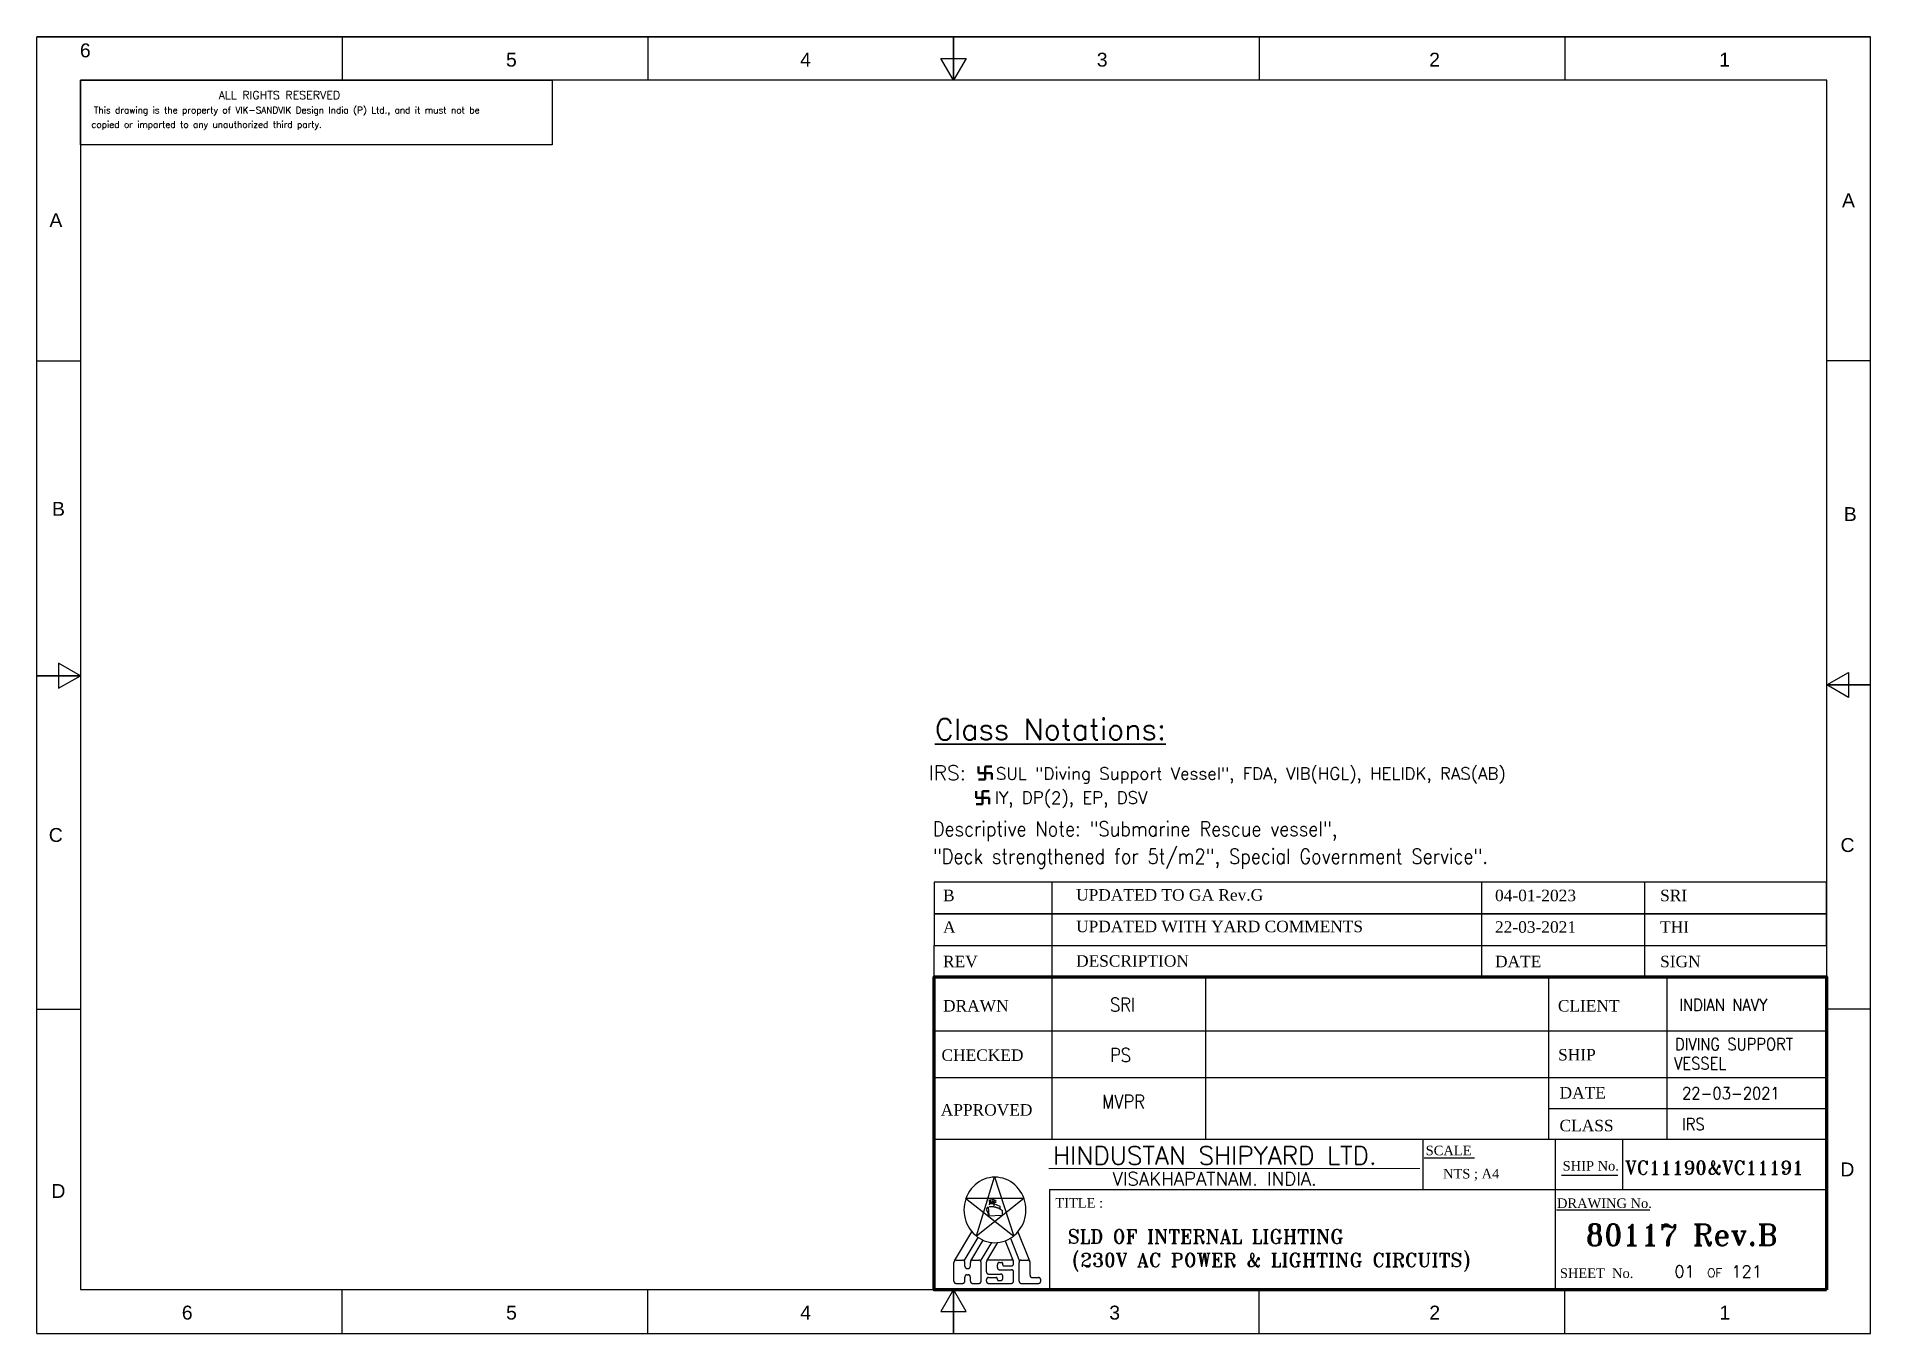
# Model space of a CAD drawing. Header units: inches. Extents: x -3311 to 1429, y -713 to 2436.
# Drawn here: x -3310.5 to -3013.5, y 2226.3 to 2436.3 of the extents above; entities that cross this region are included whole.
import ezdxf
from ezdxf.enums import TextEntityAlignment as Align

# ---------------------------------------------------------------- set-up
doc = ezdxf.new("R2010")
doc.units = ezdxf.units.IN
for name, color, linetype, lineweight in [('DIM', 1, 'Continuous', 25), ('ELEC_TXT-025', 1, 'Continuous', 25), ('HEL-025', 1, 'Continuous', 25), ('HEL-035', 2, 'Continuous', 35), ('HEL-050', 3, 'Continuous', 50), ('HEL-070', 4, 'Continuous', 70), ('TXT-025', 1, 'Continuous', 25), ('TXT-035', 2, 'Continuous', 35)]:
    doc.layers.add(name, color=color, linetype=linetype, lineweight=lineweight)
doc.styles.add('_NORMAL', font='arial.ttf')
doc.styles.add('ROMANS', font='simplex.shx', dxfattribs={"width": 0.88})
doc.styles.add('ROMANT', font='romant__.ttf')
doc.styles.add('style5', font='romantic.ttf', dxfattribs={"height": 65})

msp = doc.modelspace()

# ---------------------------------------------------------------- texts
at = {"color": 1, "lineweight": -2, "ltscale": 0.8, "style": 'style5'}
for s, height, p in [('B', 1.86, (-3163.7, 2296.26)), ('UPDATED TO GA Rev.G ', 1.8618, (-3142.15, 2296.35)), ('04-01-2023', 1.862, (-3074.29, 2296.26)), ('SRI', 1.862, (-3047.55, 2296.26)), ('A', 1.86, (-3163.7, 2291.15)), ('UPDATED WITH YARD COMMENTS', 1.8618, (-3142.15, 2291.24)), ('22-03-2021', 1.862, (-3074.29, 2291.15)), ('THI', 1.862, (-3047.55, 2291.15)), ('REV', 1.862, (-3163.7, 2285.56)), ('DESCRIPTION', 1.8618, (-3142.15, 2285.65)), ('DATE', 1.862, (-3074.29, 2285.56)), ('SIGN', 1.862, (-3047.55, 2285.56)), ('DRAWN', 1.862, (-3163.7, 2278.38)), ('CLIENT', 1.862, (-3064.11, 2278.38)), ('CHECKED', 1.862, (-3163.95, 2270.39)), ('SHIP', 1.862, (-3064.07, 2270.46)), ('DATE', 1.862, (-3063.84, 2264.29)), ('APPROVED ', 1.862, (-3164.07, 2261.52)), ('CLASS', 1.862, (-3063.84, 2258.98)), ('TITLE :', 1.551, (-3145.52, 2246.6))]:
    msp.add_text(s, height=height, dxfattribs=at).set_placement(p)
at = {"color": 1, "lineweight": -3, "style": 'ROMANS'}
for s, height, p in [('HINDUSTAN SHIPYARD LTD.', 2.9406, (-3145.88, 2253.59)), ('VISAKHAPATNAM. INDIA.', 2.1622, (-3136.25, 2250.22))]:
    msp.add_text(s, height=height, dxfattribs=at).set_placement(p)
at = {"color": 3, "lineweight": -2, "ltscale": 0.8, "style": 'style5'}
for s, p in [('SCALE', (-3085.52, 2255.1)), ('NTS ; A4', (-3082.71, 2251.34)), ('SHIP No.', (-3063.34, 2252.61)), ('SHEET  No.', (-3063.79, 2235.22))]:
    msp.add_text(s, height=1.551, dxfattribs=at).set_placement(p)
at = {"color": 3, "linetype": 'Continuous', "lineweight": 40, "style": 'ROMANT'}
msp.add_text('VC11190&VC11191', height=2.1907, dxfattribs=at).set_placement((-3053.23, 2252.01))
at = {"color": 4, "lineweight": -2, "ltscale": 0.8, "style": 'style5'}
msp.add_text('DRAWING No.', height=1.5515, dxfattribs=at).set_placement((-3064.25, 2246.56))
at = {"color": 4, "linetype": 'Continuous', "lineweight": 40, "style": 'ROMANT'}
for s, height, p in [(' SLD OF INTERNAL LIGHTING ', 2.2341, (-3145.04, 2240.82)), ('80117 Rev.B', 3.4908, (-3059.63, 2240.47)), ('(230V AC POWER & LIGHTING CIRCUITS)', 2.2341, (-3142.81, 2237.02))]:
    msp.add_text(s, height=height, dxfattribs=at).set_placement(p)
at = {"color": 3, "linetype": 'Continuous', "lineweight": -3, "style": 'ROMANT'}
for s, p in [('01', (-3045.25, 2235.3)), ('121', (-3036.02, 2235.3))]:
    msp.add_text(s, height=1.939, dxfattribs=at).set_placement(p)
at = {"color": 3, "lineweight": -3, "style": 'ROMANS'}
msp.add_text('OF', height=1.427, dxfattribs=at).set_placement((-3039.93, 2235.33))
at = {"layer": 'TXT-025', "attachment_point": 1, "style": 'ROMANS'}
for s, width, insert, char_height in [('SRI', 1812.2468, (-3136.65, 2280.6), 2.191), ('INDIAN NAVY', 5905.002, (-3044.44, 2280.45), 1.976), ('PS', 1812.2468, (-3136.65, 2272.44), 2.191), ('DIVING SUPPORT ', 8425.3683, (-3045.16, 2274.09), 1.976), ('VESSEL', 8425.3683, (-3045.28, 2270.97), 1.976), ('22-03-2021', 5905.002, (-3043.99, 2266.14), 1.976), ('MVPR', 19.9258, (-3137.94, 2264.88), 2.191), ('IRS', 5905.002, (-3043.99, 2261.13), 1.976)]:
    msp.add_mtext_dynamic_manual_height_columns(s, width=width, gutter_width=3125, heights=[0], dxfattribs=dict(at, insert=insert, char_height=char_height))
at = {"layer": 'TXT-035', "color": 3, "style": 'ROMANS'}
for s, height, p in [('%%uClass Notations:', 3.4232, (-3165.01, 2322.38)), ('IRS: ', 2.396, (-3166.03, 2315.85))]:
    msp.add_text(s, height=height, dxfattribs=at).set_placement(p)
at = {"layer": 'TXT-035', "style": 'ROMANS'}
for s, p in [('SUL "Diving Support Vessel", FDA, VIB(HGL), HELIDK, RAS(AB)', (-3155.13, 2315.96)), ('IY, DP(2), EP, DSV', (-3155.34, 2312.05))]:
    msp.add_text(s, height=1.9718, dxfattribs=at).set_placement(p)
at = {"layer": 'TXT-035', "style": 'ROMANS', "width": 0.88}
for s, p in [('Descriptive Note: "Submarine Rescue vessel",', (-3165.36, 2306.78)), ('"Deck strengthened for 5t/m2", Special Government Service".', (-3165.36, 2302.33))]:
    msp.add_text(s, height=2.3962, dxfattribs=at).set_placement(p)

# ---------------------------------------------------------------- blocks, each defined once
blk = doc.blocks.new('A$C4BAD7D21')
at = {"layer": 'HEL-025'}
blk.add_lwpolyline([(-34000, 0), (-34000, 2086), (-18714, 2086), (-18714, 0)], close=True, dxfattribs=at)
at = {"layer": 'HEL-025', "style": 'ROMANS'}
for s, p in [('This drawing is the property of VIK-SANDVIK Design India (P) Ltd., and it must not be', (-33558, 1016)), (' copied or imparted to any unauthorized third party.', (-33785, 550))]:
    blk.add_text(s, height=210, dxfattribs=at).set_placement(p)
at = {"layer": 'HEL-035', "style": 'ROMANS'}
blk.add_text('     ALL RIGHTS RESERVED', height=262.5, dxfattribs=at).set_placement((-30497, 1476))
blk = doc.blocks.new('fr')
at = {"color": 7, "linetype": 'Continuous'}
for p, q in [((33763.99, 4500.4), (33466.99, 4500.4)), ((33466.99, 4500.4), (33763.99, 4500.4)), ((33466.99, 4290.33), (33466.99, 4500.4)), ((33516.49, 4500.4), (33516.49, 4493.33)), ((33565.99, 4500.4), (33565.99, 4493.33)), ((33615.49, 4500.4), (33615.49, 4493.33)), ((33615.49, 4493.33), (33615.49, 4500.4)), ((33615.49, 4500.4), (33615.49, 4493.33)), ((33664.99, 4500.4), (33664.99, 4493.33)), ((33714.49, 4500.4), (33714.49, 4493.33)), ((33763.99, 4290.33), (33763.99, 4500.4)), ((33763.99, 4290.33), (33763.99, 4500.4)), ((33615.49, 4493.33), (33613.45, 4496.87)), ((33613.45, 4496.87), (33617.53, 4496.87)), ((33617.53, 4496.87), (33615.49, 4493.33)), ((33756.92, 4493.33), (33474.06, 4493.33)), ((33474.06, 4493.33), (33474.06, 4297.41)), ((33756.92, 4297.41), (33756.92, 4493.33)), ((33466.99, 4447.89), (33474.06, 4447.89)), ((33763.99, 4447.89), (33756.92, 4447.89)), ((33474.06, 4396.87), (33470.53, 4398.91)), ((33470.53, 4398.91), (33470.53, 4394.83)), ((33466.99, 4396.87), (33474.06, 4396.87)), ((33474.06, 4396.87), (33466.99, 4396.87)), ((33466.99, 4396.87), (33474.06, 4396.87)), ((33470.53, 4394.83), (33474.06, 4396.87)), ((33756.92, 4395.37), (33760.45, 4397.41)), ((33760.45, 4397.41), (33760.45, 4393.33)), ((33763.99, 4395.37), (33756.92, 4395.37)), ((33760.45, 4393.33), (33756.92, 4395.37)), ((33756.92, 4395.37), (33763.99, 4395.37)), ((33763.99, 4395.37), (33756.92, 4395.37)), ((33466.99, 4342.85), (33474.06, 4342.85)), ((33763.99, 4342.85), (33756.92, 4342.85)), ((33474.06, 4297.41), (33756.92, 4297.41)), ((33516.49, 4290.33), (33516.49, 4297.41)), ((33565.99, 4290.33), (33565.99, 4297.41)), ((33615.49, 4297.41), (33613.45, 4293.87)), ((33615.49, 4290.33), (33615.49, 4297.41)), ((33617.53, 4293.87), (33615.49, 4297.41)), ((33615.49, 4297.41), (33615.49, 4290.33)), ((33615.49, 4290.33), (33615.49, 4297.41)), ((33664.99, 4290.33), (33664.99, 4297.41)), ((33714.49, 4290.33), (33714.49, 4297.41)), ((33613.45, 4293.87), (33617.53, 4293.87)), ((33466.99, 4290.33), (33763.99, 4290.33)), ((33466.99, 4290.33), (33763.99, 4290.33))]:
    blk.add_line(p, q, dxfattribs=at)
at = {"color": 7, "style": '_NORMAL'}
for s, p in [('6', (33474.86, 4498.18)), ('5', (33543.88, 4496.68)), ('4', (33591.52, 4496.68)), ('3', (33639.57, 4496.68)), ('2', (33693.41, 4496.68)), ('1', (33740.39, 4496.68)), ('A', (33760.45, 4473.88)), ('A', (33470.1, 4470.68)), ('B', (33470.52, 4423.9)), ('B', (33760.74, 4423.06)), ('C', (33470.08, 4371.07)), ('C', (33760.29, 4369.44)), ('D', (33760.27, 4316.89)), ('D', (33470.51, 4313.39)), ('6', (33491.37, 4293.69)), ('5', (33543.89, 4293.69)), ('4', (33591.53, 4293.69)), ('3', (33641.59, 4293.69)), ('2', (33693.43, 4293.69)), ('1', (33740.41, 4293.69))]:
    blk.add_text(s, height=2.25, dxfattribs=at).set_placement(p, align=Align.MIDDLE_CENTER)

# ---------------------------------------------------------------- linework, layer by layer
at = {"color": 3, "linetype": 'Continuous', "lineweight": -3}
for p, q in [((-3146.01, 2257.71), (-3146.01, 2284)), ((-3065.57, 2257.71), (-3065.57, 2284)), ((-3046.42, 2257.71), (-3046.42, 2284)), ((-3165.16, 2275.24), (-3121.3, 2275.24)), ((-3065.57, 2275.24), (-3020.68, 2275.24)), ((-3165.16, 2267.68), (-3121.3, 2267.68)), ((-3065.57, 2267.68), (-3020.68, 2267.68)), ((-3065.57, 2262.67), (-3020.68, 2262.67)), ((-3077.64, 2254.64), (-3085.77, 2254.64)), ((-3054.42, 2251.83), (-3063.5, 2251.83))]:
    msp.add_line(p, q, dxfattribs=at)
at = {"color": 4}
for q in [(-3020.59, 2257.71), (-3165.16, 2233.32)]:
    msp.add_line((-3165.16, 2257.71), q, dxfattribs=at)
at = {"color": 1, "linetype": 'Continuous', "lineweight": -3}
for p, q in [((-3085.91, 2249.58), (-3085.91, 2257.71)), ((-3053.61, 2249.58), (-3053.61, 2257.71, 0))]:
    msp.add_line(p, q, dxfattribs=at)
at = {"color": 3}
for p, q in [((-3064.53, 2257.71), (-3064.53, 2233.32)), ((-3146.43, 2249.58), (-3020.55, 2249.58)), ((-3146.43, 2249.58), (-3146.43, 2233.32))]:
    msp.add_line(p, q, dxfattribs=at)
at = {"color": 6, "linetype": 'Continuous', "lineweight": -3}
for p, q in [((-3158.3, 2242.06), (-3155.35, 2251.63)), ((-3156.59, 2251.37), (-3157.01, 2251.24)), ((-3156.16, 2251.47), (-3156.59, 2251.37)), ((-3155.73, 2251.53), (-3156.16, 2251.47)), ((-3155.29, 2251.56), (-3155.73, 2251.53)), ((-3155.35, 2251.63), (-3152.25, 2241.99)), ((-3154.85, 2251.53), (-3155.29, 2251.56)), ((-3154.42, 2251.47), (-3154.85, 2251.53)), ((-3153.99, 2251.37), (-3154.42, 2251.47)), ((-3153.57, 2251.24), (-3153.99, 2251.37)), ((-3159.84, 2248.49), (-3160, 2248.06)), ((-3159.64, 2248.9), (-3159.84, 2248.49)), ((-3159.4, 2249.29), (-3159.64, 2248.9)), ((-3159.13, 2249.66), (-3159.4, 2249.29)), ((-3158.84, 2250), (-3159.13, 2249.66)), ((-3158.51, 2250.31), (-3158.84, 2250)), ((-3158.17, 2250.6), (-3158.51, 2250.31)), ((-3157.8, 2250.84), (-3158.17, 2250.6)), ((-3157.41, 2251.06), (-3157.8, 2250.84)), ((-3157.01, 2251.24), (-3157.41, 2251.06)), ((-3153.17, 2251.06), (-3153.57, 2251.24)), ((-3152.78, 2250.84), (-3153.17, 2251.06)), ((-3152.41, 2250.6), (-3152.78, 2250.84)), ((-3152.06, 2250.31), (-3152.41, 2250.6)), ((-3151.74, 2250), (-3152.06, 2250.31)), ((-3151.45, 2249.66), (-3151.74, 2250)), ((-3151.18, 2249.29), (-3151.45, 2249.66)), ((-3150.94, 2248.9), (-3151.18, 2249.29)), ((-3150.74, 2248.49), (-3150.94, 2248.9)), ((-3150.57, 2248.06), (-3150.74, 2248.49)), ((-3160.29, 2246.71), (-3160.31, 2246.25)), ((-3160.31, 2246.25), (-3160.29, 2245.79)), ((-3160.23, 2247.17), (-3160.29, 2246.71)), ((-3160.29, 2245.79), (-3160.23, 2245.33)), ((-3160.14, 2247.62), (-3160.23, 2247.17)), ((-3160.23, 2245.33), (-3160.14, 2244.88)), ((-3160, 2248.06), (-3160.14, 2247.62)), ((-3160.04, 2248.13), (-3152.25, 2241.99)), ((-3160.04, 2248.13), (-3150.61, 2248.13)), ((-3158.3, 2242.06), (-3150.61, 2248.13)), ((-3156.67, 2246.38), (-3156.68, 2246.37)), ((-3156.68, 2246.37), (-3156.68, 2246.36)), ((-3156.68, 2246.36), (-3156.68, 2246.36)), ((-3156.66, 2246.41), (-3156.67, 2246.4)), ((-3156.67, 2246.4), (-3156.67, 2246.4)), ((-3156.67, 2246.4), (-3156.67, 2246.39)), ((-3156.67, 2246.39), (-3156.67, 2246.38)), ((-3156.67, 2246.38), (-3156.67, 2246.38)), ((-3156.65, 2246.44), (-3156.66, 2246.43)), ((-3156.66, 2246.43), (-3156.66, 2246.42)), ((-3156.66, 2246.42), (-3156.66, 2246.42)), ((-3156.66, 2246.42), (-3156.66, 2246.41)), ((-3156.65, 2246.24), (-3156.66, 2246.25)), ((-3156.64, 2246.46), (-3156.65, 2246.45)), ((-3156.65, 2246.45), (-3156.65, 2246.45)), ((-3156.65, 2246.45), (-3156.65, 2246.44)), ((-3156.65, 2246.44), (-3156.65, 2246.44)), ((-3156.64, 2246.23), (-3156.65, 2246.24)), ((-3156.63, 2246.48), (-3156.64, 2246.47)), ((-3156.64, 2246.47), (-3156.64, 2246.47)), ((-3156.64, 2246.47), (-3156.64, 2246.46)), ((-3156.63, 2246.22), (-3156.64, 2246.23)), ((-3156.62, 2246.5), (-3156.63, 2246.49)), ((-3156.63, 2246.49), (-3156.63, 2246.48)), ((-3156.63, 2246.48), (-3156.63, 2246.48)), ((-3156.63, 2246.21), (-3156.63, 2246.22)), ((-3156.62, 2246.2), (-3156.63, 2246.21)), ((-3156.61, 2246.51), (-3156.62, 2246.51)), ((-3156.62, 2246.51), (-3156.62, 2246.5)), ((-3156.62, 2246.5), (-3156.62, 2246.5)), ((-3156.61, 2246.18), (-3156.62, 2246.2)), ((-3156.6, 2246.53), (-3156.61, 2246.53)), ((-3156.61, 2246.53), (-3156.61, 2246.52)), ((-3156.61, 2246.52), (-3156.61, 2246.51)), ((-3156.6, 2246.17), (-3156.61, 2246.18)), ((-3156.59, 2246.54), (-3156.6, 2246.54)), ((-3156.6, 2246.54), (-3156.6, 2246.53)), ((-3156.59, 2246.16), (-3156.6, 2246.17)), ((-3156.58, 2246.56), (-3156.59, 2246.55)), ((-3156.59, 2246.55), (-3156.59, 2246.55)), ((-3156.59, 2246.55), (-3156.59, 2246.54)), ((-3156.59, 2246.15), (-3156.59, 2246.16)), ((-3156.58, 2246.14), (-3156.59, 2246.15)), ((-3156.57, 2246.57), (-3156.58, 2246.56)), ((-3156.58, 2246.56), (-3156.58, 2246.56)), ((-3156.57, 2246.13), (-3156.58, 2246.14)), ((-3156.56, 2246.58), (-3156.57, 2246.57)), ((-3156.57, 2246.57), (-3156.57, 2246.57)), ((-3156.57, 2246.11), (-3156.57, 2246.13)), ((-3156.56, 2246.1), (-3156.57, 2246.11)), ((-3156.55, 2246.59), (-3156.56, 2246.58)), ((-3156.56, 2246.58), (-3156.56, 2246.58)), ((-3156.55, 2246.09), (-3156.56, 2246.1)), ((-3156.54, 2246.6), (-3156.55, 2246.59)), ((-3156.55, 2246.59), (-3156.55, 2246.59)), ((-3156.54, 2246.08), (-3156.55, 2246.09)), ((-3156.53, 2246.61), (-3156.54, 2246.6)), ((-3156.54, 2246.6), (-3156.54, 2246.6)), ((-3156.54, 2246.06), (-3156.54, 2246.08)), ((-3156.53, 2246.05), (-3156.54, 2246.06)), ((-3156.52, 2246.62), (-3156.53, 2246.61)), ((-3156.53, 2246.61), (-3156.53, 2246.61)), ((-3156.52, 2246.04), (-3156.53, 2246.05)), ((-3156.51, 2246.62), (-3156.52, 2246.62)), ((-3156.52, 2246.62), (-3156.52, 2246.62)), ((-3156.52, 2246.03), (-3156.52, 2246.04)), ((-3156.51, 2246.02), (-3156.52, 2246.03)), ((-3156.5, 2246.63), (-3156.51, 2246.63)), ((-3156.51, 2246.63), (-3156.51, 2246.62)), ((-3156.5, 2246), (-3156.51, 2246.02)), ((-3156.49, 2246.64), (-3156.5, 2246.64)), ((-3156.5, 2246.64), (-3156.5, 2246.63)), ((-3156.5, 2245.99), (-3156.5, 2246)), ((-3156.49, 2245.98), (-3156.5, 2245.99)), ((-3156.48, 2246.65), (-3156.49, 2246.65)), ((-3156.49, 2246.65), (-3156.49, 2246.64)), ((-3156.48, 2245.97), (-3156.49, 2245.98)), ((-3156.47, 2246.66), (-3156.48, 2246.65)), ((-3156.48, 2246.65), (-3156.48, 2246.65)), ((-3156.48, 2245.95), (-3156.48, 2245.97)), ((-3156.47, 2245.94), (-3156.48, 2245.95)), ((-3156.46, 2246.66), (-3156.47, 2246.66)), ((-3156.47, 2245.93), (-3156.47, 2245.94)), ((-3156.46, 2245.91), (-3156.47, 2245.93)), ((-3156.45, 2246.67), (-3156.46, 2246.66)), ((-3156.46, 2246.66), (-3156.46, 2246.66)), ((-3156.45, 2245.9), (-3156.46, 2245.91)), ((-3156.44, 2246.67), (-3156.45, 2246.67)), ((-3156.45, 2246.67), (-3156.45, 2246.67)), ((-3156.45, 2245.89), (-3156.45, 2245.9)), ((-3156.44, 2245.88), (-3156.45, 2245.89)), ((-3156.43, 2246.68), (-3156.44, 2246.68)), ((-3156.44, 2246.68), (-3156.44, 2246.67)), ((-3156.44, 2245.86), (-3156.44, 2245.88)), ((-3156.43, 2245.85), (-3156.44, 2245.86)), ((-3156.42, 2246.68), (-3156.43, 2246.68)), ((-3156.43, 2245.84), (-3156.43, 2245.85)), ((-3156.42, 2245.82), (-3156.43, 2245.84)), ((-3156.43, 2245.28), (-3154.1, 2245.41)), ((-3156.41, 2246.69), (-3156.42, 2246.68)), ((-3156.42, 2246.68), (-3156.42, 2246.68)), ((-3156.42, 2245.81), (-3156.42, 2245.82)), ((-3156.41, 2245.8), (-3156.42, 2245.81)), ((-3156.4, 2246.69), (-3156.41, 2246.69)), ((-3156.41, 2246.69), (-3156.41, 2246.69)), ((-3156.41, 2245.78), (-3156.41, 2245.8)), ((-3156.4, 2245.77), (-3156.41, 2245.78)), ((-3156.39, 2246.69), (-3156.4, 2246.69)), ((-3156.4, 2245.76), (-3156.4, 2245.77)), ((-3156.39, 2245.74), (-3156.4, 2245.76)), ((-3156.38, 2246.7), (-3156.39, 2246.7)), ((-3156.39, 2246.7), (-3156.39, 2246.69)), ((-3156.39, 2245.73), (-3156.39, 2245.74)), ((-3156.38, 2245.72), (-3156.39, 2245.73)), ((-3156.37, 2246.7), (-3156.38, 2246.7)), ((-3156.38, 2245.7), (-3156.38, 2245.72)), ((-3156.37, 2245.69), (-3156.38, 2245.7)), ((-3156.37, 2245.68), (-3156.37, 2245.69)), ((-3156.36, 2245.66), (-3156.37, 2245.68)), ((-3156.36, 2245.65), (-3156.36, 2245.66)), ((-3156.36, 2245.64), (-3156.36, 2245.65)), ((-3156.35, 2245.62), (-3156.36, 2245.64)), ((-3156.35, 2245.61), (-3156.35, 2245.62)), ((-3156.35, 2245.6), (-3156.35, 2245.61)), ((-3156.34, 2245.58), (-3156.35, 2245.6)), ((-3156.34, 2245.57), (-3156.34, 2245.58)), ((-3156.33, 2245.55), (-3156.34, 2245.57)), ((-3156.33, 2245.54), (-3156.33, 2245.55)), ((-3156.33, 2245.53), (-3156.33, 2245.54)), ((-3156.33, 2245.51), (-3156.33, 2245.53)), ((-3156.32, 2245.5), (-3156.33, 2245.51)), ((-3156.25, 2245.32), (-3156.32, 2246.71)), ((-3156.32, 2245.48), (-3156.32, 2245.5)), ((-3156.32, 2245.47), (-3156.32, 2245.48)), ((-3156.31, 2245.46), (-3156.32, 2245.47)), ((-3156.31, 2245.44), (-3156.31, 2245.46)), ((-3156.31, 2245.43), (-3156.31, 2245.44)), ((-3156.31, 2245.42), (-3156.31, 2245.43)), ((-3156.3, 2245.4), (-3156.31, 2245.42)), ((-3156.3, 2245.39), (-3156.3, 2245.4)), ((-3156.3, 2245.37), (-3156.3, 2245.39)), ((-3156.3, 2245.36), (-3156.3, 2245.37)), ((-3156.3, 2245.34), (-3156.3, 2245.36)), ((-3156.29, 2245.33), (-3156.3, 2245.34)), ((-3156.29, 2245.32), (-3156.29, 2245.33)), ((-3156.21, 2246.73), (-3156.25, 2246.72)), ((-3156.21, 2247.22), (-3155.55, 2247.26)), ((-3156.18, 2246.73), (-3156.21, 2246.73)), ((-3156.2, 2247.23), (-3156.2, 2247.05)), ((-3156.15, 2246.73), (-3156.18, 2246.73)), ((-3156.14, 2247.27), (-3156.17, 2247.9)), ((-3156.15, 2248.15), (-3156.04, 2248.16)), ((-3156.11, 2246.74), (-3156.15, 2246.73)), ((-3156.08, 2246.74), (-3156.11, 2246.74)), ((-3156.05, 2246.74), (-3156.08, 2246.74)), ((-3156.01, 2246.75), (-3156.05, 2246.74)), ((-3155.98, 2246.75), (-3156.01, 2246.75)), ((-3155.96, 2247.28), (-3155.99, 2247.91)), ((-3155.95, 2246.75), (-3155.98, 2246.75)), ((-3155.91, 2246.75), (-3155.95, 2246.75)), ((-3155.88, 2246.75), (-3155.91, 2246.75)), ((-3155.85, 2246.75), (-3155.88, 2246.75)), ((-3155.81, 2246.75), (-3155.85, 2246.75)), ((-3155.84, 2248.09), (-3155.42, 2248.11)), ((-3155.83, 2247.98), (-3155.41, 2248)), ((-3155.82, 2247.7), (-3155.8, 2247.22)), ((-3155.78, 2246.75), (-3155.81, 2246.75)), ((-3155.79, 2247.88), (-3155.68, 2247.89)), ((-3155.75, 2246.75), (-3155.78, 2246.75)), ((-3155.71, 2246.75), (-3155.75, 2246.75)), ((-3155.68, 2246.74), (-3155.71, 2246.75)), ((-3155.65, 2246.74), (-3155.68, 2246.74)), ((-3155.61, 2246.74), (-3155.65, 2246.74)), ((-3155.6, 2247.23), (-3155.63, 2247.71)), ((-3155.58, 2246.74), (-3155.61, 2246.74)), ((-3155.55, 2246.73), (-3155.58, 2246.74)), ((-3155.51, 2246.73), (-3155.55, 2246.73)), ((-3155.52, 2247.61), (-3155.48, 2247.61)), ((-3155.52, 2247.49), (-3155.51, 2247.17)), ((-3155.51, 2247.83), (-3155.19, 2247.85)), ((-3155.51, 2247.73), (-3155.19, 2247.75)), ((-3155.48, 2246.72), (-3155.51, 2246.73)), ((-3155.45, 2246.72), (-3155.48, 2246.72)), ((-3155.46, 2247.49), (-3155.44, 2247.18)), ((-3155.45, 2247.27), (-3154.52, 2246.88)), ((-3155.44, 2246.96), (-3155.45, 2247.18)), ((-3155.42, 2246.71), (-3155.45, 2246.72)), ((-3155.42, 2247.07), (-3155.43, 2247.08)), ((-3155.42, 2247.07), (-3155.42, 2247.08)), ((-3155.42, 2246.89), (-3155.42, 2247.07)), ((-3155.38, 2246.71), (-3155.42, 2246.71)), ((-3155.35, 2246.7), (-3155.38, 2246.71)), ((-3155.37, 2247.53), (-3155.14, 2247.54)), ((-3155.37, 2247.46), (-3155.14, 2247.48)), ((-3155.32, 2246.7), (-3155.35, 2246.7)), ((-3155.28, 2246.69), (-3155.32, 2246.7)), ((-3155.25, 2246.68), (-3155.28, 2246.69)), ((-3155.25, 2248.03), (-3155.25, 2248.1)), ((-3155.22, 2246.67), (-3155.25, 2246.68)), ((-3155.19, 2246.67), (-3155.22, 2246.67)), ((-3155.15, 2246.66), (-3155.19, 2246.67)), ((-3155.12, 2246.65), (-3155.15, 2246.66)), ((-3155.09, 2246.64), (-3155.12, 2246.65)), ((-3155.06, 2246.63), (-3155.09, 2246.64)), ((-3155.07, 2247.78), (-3155.07, 2247.83)), ((-3155.05, 2247.5), (-3155.06, 2247.53)), ((-3155.03, 2246.62), (-3155.06, 2246.63)), ((-3154.99, 2246.61), (-3155.03, 2246.62)), ((-3154.96, 2246.6), (-3154.99, 2246.61)), ((-3154.93, 2246.59), (-3154.96, 2246.6)), ((-3154.9, 2246.58), (-3154.93, 2246.59)), ((-3154.87, 2246.56), (-3154.9, 2246.58)), ((-3154.84, 2246.55), (-3154.87, 2246.56)), ((-3154.8, 2246.54), (-3154.84, 2246.55)), ((-3154.77, 2246.53), (-3154.8, 2246.54)), ((-3154.74, 2246.51), (-3154.77, 2246.53)), ((-3154.71, 2246.5), (-3154.74, 2246.51)), ((-3154.68, 2246.48), (-3154.71, 2246.5)), ((-3154.65, 2246.47), (-3154.68, 2246.48)), ((-3154.62, 2246.45), (-3154.65, 2246.47)), ((-3154.59, 2246.44), (-3154.62, 2246.45)), ((-3154.56, 2246.42), (-3154.59, 2246.44)), ((-3154.53, 2246.41), (-3154.56, 2246.42)), ((-3154.5, 2246.39), (-3154.53, 2246.41)), ((-3154.52, 2246.88), (-3154.5, 2246.38)), ((-3154.47, 2246.37), (-3154.5, 2246.39)), ((-3154.44, 2246.36), (-3154.47, 2246.37)), ((-3154.41, 2246.34), (-3154.44, 2246.36)), ((-3154.38, 2246.32), (-3154.41, 2246.34)), ((-3154.36, 2246.3), (-3154.38, 2246.32)), ((-3154.33, 2246.29), (-3154.36, 2246.3)), ((-3154.3, 2246.27), (-3154.33, 2246.29)), ((-3154.27, 2246.25), (-3154.3, 2246.27)), ((-3154.24, 2246.23), (-3154.27, 2246.25)), ((-3154.22, 2246.21), (-3154.24, 2246.23)), ((-3154.19, 2246.19), (-3154.22, 2246.21)), ((-3154.16, 2246.17), (-3154.19, 2246.19)), ((-3154.13, 2246.15), (-3154.16, 2246.17)), ((-3154.11, 2246.13), (-3154.13, 2246.15)), ((-3154.13, 2246.03), (-3154.1, 2245.44)), ((-3154.08, 2246.1), (-3154.11, 2246.13)), ((-3154.05, 2246.08), (-3154.08, 2246.1)), ((-3154.03, 2246.06), (-3154.05, 2246.08)), ((-3150.44, 2247.62), (-3150.57, 2248.06)), ((-3150.35, 2247.17), (-3150.44, 2247.62)), ((-3150.44, 2244.88), (-3150.35, 2245.33)), ((-3150.29, 2246.71), (-3150.35, 2247.17)), ((-3150.35, 2245.33), (-3150.29, 2245.79)), ((-3150.27, 2246.25), (-3150.29, 2246.71)), ((-3150.29, 2245.79), (-3150.27, 2246.25)), ((-3161.84, 2238.01), (-3159.01, 2242.69)), ((-3160.14, 2244.88), (-3160, 2244.43)), ((-3160, 2244.43), (-3159.84, 2244.01)), ((-3159.84, 2244.01), (-3159.64, 2243.6)), ((-3159.64, 2243.6), (-3159.4, 2243.21)), ((-3159.4, 2243.21), (-3159.13, 2242.84)), ((-3159.13, 2242.84), (-3158.84, 2242.5)), ((-3158.84, 2242.5), (-3158.51, 2242.19)), ((-3152.06, 2242.19), (-3151.74, 2242.5)), ((-3151.74, 2242.5), (-3151.45, 2242.84)), ((-3151.56, 2242.69), (-3149.71, 2238.01)), ((-3151.45, 2242.84), (-3151.18, 2243.21)), ((-3151.18, 2243.21), (-3150.94, 2243.6)), ((-3150.94, 2243.6), (-3150.74, 2244.01)), ((-3150.74, 2244.01), (-3150.57, 2244.43)), ((-3150.57, 2244.43), (-3150.44, 2244.88)), ((-3160.27, 2238.01), (-3158, 2241.78)), ((-3159.19, 2237.98), (-3157.18, 2241.33)), ((-3158.51, 2242.19), (-3158.17, 2241.9)), ((-3158.17, 2241.9), (-3157.8, 2241.65)), ((-3157.8, 2241.65), (-3157.41, 2241.44)), ((-3157.61, 2237.97), (-3155.8, 2240.97)), ((-3157.41, 2241.44), (-3157.01, 2241.26)), ((-3157.01, 2241.26), (-3156.59, 2241.12)), ((-3156.62, 2237.98), (-3154.83, 2240.97)), ((-3156.59, 2241.12), (-3156.16, 2241.02)), ((-3156.16, 2241.02), (-3155.73, 2240.96)), ((-3155.73, 2240.96), (-3155.29, 2240.94)), ((-3155.29, 2240.94), (-3154.85, 2240.96)), ((-3154.85, 2240.96), (-3154.42, 2241.02)), ((-3154.42, 2241.02), (-3153.99, 2241.12)), ((-3153.99, 2241.12), (-3153.57, 2241.26)), ((-3153.62, 2241.25), (-3152.34, 2238)), ((-3153.57, 2241.26), (-3153.17, 2241.44)), ((-3153.17, 2241.44), (-3152.78, 2241.65)), ((-3152.78, 2241.65), (-3152.41, 2241.9)), ((-3152.77, 2241.66), (-3151.31, 2237.97)), ((-3152.41, 2241.9), (-3152.06, 2242.19)), ((-3161.93, 2237.82), (-3161.94, 2237.81)), ((-3161.94, 2237.81), (-3161.94, 2237.8)), ((-3161.94, 2237.8), (-3161.94, 2237.8)), ((-3161.94, 2237.8), (-3161.94, 2237.79)), ((-3161.94, 2237.79), (-3161.94, 2237.78)), ((-3161.94, 2237.78), (-3161.94, 2237.77)), ((-3161.94, 2237.77), (-3161.94, 2237.76)), ((-3161.94, 2237.76), (-3161.94, 2237.76)), ((-3161.94, 2237.76), (-3161.94, 2237.75)), ((-3161.94, 2237.75), (-3161.94, 2237.74)), ((-3161.94, 2234.72), (-3161.94, 2237.74)), ((-3161.92, 2237.86), (-3161.93, 2237.85)), ((-3161.93, 2237.85), (-3161.93, 2237.84)), ((-3161.93, 2237.84), (-3161.93, 2237.84)), ((-3161.93, 2237.84), (-3161.93, 2237.83)), ((-3161.93, 2237.83), (-3161.93, 2237.82)), ((-3161.91, 2237.89), (-3161.92, 2237.88)), ((-3161.92, 2237.88), (-3161.92, 2237.88)), ((-3161.92, 2237.88), (-3161.92, 2237.87)), ((-3161.92, 2237.87), (-3161.92, 2237.86)), ((-3161.9, 2237.91), (-3161.91, 2237.9)), ((-3161.91, 2237.9), (-3161.91, 2237.9)), ((-3161.91, 2237.9), (-3161.91, 2237.89)), ((-3161.89, 2237.93), (-3161.9, 2237.93)), ((-3161.9, 2237.93), (-3161.9, 2237.92)), ((-3161.9, 2237.92), (-3161.9, 2237.91)), ((-3161.88, 2237.95), (-3161.89, 2237.94)), ((-3161.89, 2237.94), (-3161.89, 2237.93)), ((-3161.87, 2237.96), (-3161.88, 2237.95)), ((-3161.88, 2237.95), (-3161.88, 2237.95)), ((-3161.86, 2237.97), (-3161.87, 2237.97)), ((-3161.87, 2237.97), (-3161.87, 2237.96)), ((-3161.85, 2237.99), (-3161.86, 2237.98)), ((-3161.86, 2237.98), (-3161.86, 2237.97)), ((-3161.84, 2238), (-3161.85, 2237.99)), ((-3161.85, 2237.99), (-3161.85, 2237.99)), ((-3161.83, 2238.01), (-3161.84, 2238)), ((-3161.84, 2238), (-3161.84, 2238)), ((-3161.82, 2238.02), (-3161.83, 2238.01)), ((-3161.83, 2238.01), (-3161.83, 2238.01)), ((-3161.81, 2238.03), (-3161.82, 2238.03)), ((-3161.82, 2238.03), (-3161.82, 2238.02)), ((-3161.8, 2238.04), (-3161.81, 2238.03)), ((-3161.79, 2238.05), (-3161.8, 2238.04)), ((-3161.8, 2238.04), (-3161.8, 2238.04)), ((-3161.78, 2238.05), (-3161.79, 2238.05)), ((-3161.79, 2238.05), (-3161.79, 2238.05)), ((-3161.77, 2238.06), (-3161.78, 2238.05)), ((-3161.76, 2238.07), (-3161.77, 2238.06)), ((-3161.77, 2238.06), (-3161.77, 2238.06)), ((-3161.75, 2238.07), (-3161.76, 2238.07)), ((-3161.74, 2238.08), (-3161.75, 2238.07)), ((-3161.75, 2238.07), (-3161.75, 2238.07)), ((-3161.73, 2238.08), (-3161.74, 2238.08)), ((-3161.72, 2238.08), (-3161.73, 2238.08)), ((-3161.71, 2238.09), (-3161.72, 2238.09)), ((-3161.72, 2238.09), (-3161.72, 2238.08)), ((-3161.7, 2238.09), (-3161.71, 2238.09)), ((-3161.69, 2238.1), (-3161.7, 2238.1)), ((-3161.7, 2238.1), (-3161.7, 2238.09)), ((-3161.68, 2238.1), (-3161.69, 2238.1)), ((-3161.67, 2238.1), (-3161.68, 2238.1)), ((-3161.66, 2238.11), (-3161.67, 2238.1)), ((-3161.67, 2238.1), (-3161.67, 2238.1)), ((-3161.65, 2238.11), (-3161.66, 2238.11)), ((-3161.64, 2238.11), (-3161.65, 2238.11)), ((-3161.63, 2238.11), (-3161.64, 2238.11)), ((-3161.64, 2238.11), (-3161.64, 2238.11)), ((-3161.62, 2238.11), (-3161.63, 2238.11)), ((-3161.61, 2238.11), (-3161.62, 2238.11)), ((-3161.6, 2238.11), (-3161.61, 2238.11)), ((-3161.59, 2238.11), (-3161.6, 2238.11)), ((-3161.6, 2238.11), (-3161.6, 2238.11)), ((-3161.59, 2238.11), (-3160.52, 2238.11)), ((-3160.51, 2238.11), (-3160.52, 2238.11)), ((-3160.5, 2238.11), (-3160.51, 2238.11)), ((-3160.49, 2238.11), (-3160.5, 2238.11)), ((-3160.48, 2238.11), (-3160.49, 2238.11)), ((-3160.49, 2238.11), (-3160.49, 2238.11)), ((-3160.47, 2238.11), (-3160.48, 2238.11)), ((-3160.46, 2238.11), (-3160.47, 2238.11)), ((-3160.45, 2238.11), (-3160.46, 2238.11)), ((-3160.46, 2238.11), (-3160.46, 2238.11)), ((-3160.44, 2238.1), (-3160.45, 2238.11)), ((-3160.43, 2238.1), (-3160.44, 2238.1)), ((-3160.42, 2238.1), (-3160.43, 2238.1)), ((-3160.43, 2238.1), (-3160.43, 2238.1)), ((-3160.41, 2238.1), (-3160.42, 2238.1)), ((-3160.4, 2238.09), (-3160.41, 2238.1)), ((-3160.39, 2238.09), (-3160.4, 2238.09)), ((-3160.4, 2238.09), (-3160.4, 2238.09)), ((-3160.38, 2238.08), (-3160.39, 2238.09)), ((-3160.37, 2238.08), (-3160.38, 2238.08)), ((-3160.38, 2238.08), (-3160.38, 2238.08)), ((-3160.36, 2238.07), (-3160.37, 2238.08)), ((-3160.35, 2238.07), (-3160.36, 2238.07)), ((-3160.34, 2238.06), (-3160.35, 2238.07)), ((-3160.35, 2238.07), (-3160.35, 2238.07)), ((-3160.33, 2238.06), (-3160.34, 2238.06)), ((-3160.33, 2238.05), (-3160.33, 2238.06)), ((-3160.32, 2238.05), (-3160.33, 2238.05)), ((-3160.31, 2238.05), (-3160.32, 2238.05)), ((-3160.31, 2238.04), (-3160.31, 2238.05)), ((-3160.3, 2238.04), (-3160.31, 2238.04)), ((-3160.3, 2238.03), (-3160.3, 2238.04)), ((-3160.29, 2238.03), (-3160.3, 2238.03)), ((-3160.28, 2238.02), (-3160.29, 2238.03)), ((-3160.28, 2238.01), (-3160.28, 2238.02)), ((-3160.27, 2238.01), (-3160.28, 2238.01)), ((-3160.27, 2238), (-3160.27, 2238.01)), ((-3160.26, 2238), (-3160.27, 2238)), ((-3160.26, 2237.99), (-3160.26, 2238)), ((-3160.25, 2237.99), (-3160.26, 2237.99)), ((-3160.25, 2237.98), (-3160.25, 2237.99)), ((-3160.24, 2237.97), (-3160.25, 2237.98)), ((-3160.23, 2237.96), (-3160.24, 2237.97)), ((-3160.24, 2237.97), (-3160.24, 2237.97)), ((-3160.23, 2237.95), (-3160.23, 2237.96)), ((-3160.22, 2237.95), (-3160.23, 2237.95)), ((-3160.22, 2237.94), (-3160.22, 2237.95)), ((-3160.22, 2237.93), (-3160.22, 2237.94)), ((-3160.21, 2237.93), (-3160.22, 2237.93)), ((-3160.21, 2237.92), (-3160.21, 2237.93)), ((-3160.2, 2237.91), (-3160.21, 2237.92)), ((-3160.2, 2237.9), (-3160.2, 2237.91)), ((-3160.19, 2237.89), (-3160.2, 2237.9)), ((-3160.2, 2237.9), (-3160.2, 2237.9)), ((-3160.19, 2237.88), (-3160.19, 2237.89)), ((-3160.19, 2237.87), (-3160.19, 2237.88)), ((-3160.19, 2237.88), (-3160.19, 2237.88)), ((-3160.18, 2237.86), (-3160.19, 2237.87)), ((-3160.18, 2237.85), (-3160.18, 2237.86)), ((-3160.18, 2237.84), (-3160.18, 2237.85)), ((-3160.17, 2237.83), (-3160.18, 2237.84)), ((-3160.18, 2237.84), (-3160.18, 2237.84)), ((-3160.17, 2237.82), (-3160.17, 2237.83)), ((-3160.17, 2237.81), (-3160.17, 2237.82)), ((-3160.17, 2237.8), (-3160.17, 2237.81)), ((-3160.17, 2237.79), (-3160.17, 2237.8)), ((-3160.17, 2237.8), (-3160.17, 2237.8)), ((-3160.17, 2237.78), (-3160.17, 2237.79)), ((-3160.17, 2237.77), (-3160.17, 2237.78)), ((-3160.17, 2237.76), (-3160.17, 2237.77)), ((-3160.16, 2237.76), (-3160.17, 2237.76)), ((-3160.16, 2237.75), (-3160.16, 2237.76)), ((-3160.16, 2237.74), (-3160.16, 2237.75)), ((-3160.16, 2237.14), (-3160.16, 2237.74)), ((-3160.16, 2237.14), (-3160.16, 2237.13)), ((-3160.16, 2237.13), (-3160.16, 2237.12)), ((-3160.16, 2237.12), (-3160.16, 2237.11)), ((-3160.16, 2237.11), (-3160.16, 2237.1)), ((-3160.16, 2237.1), (-3160.16, 2237.1)), ((-3160.16, 2237.1), (-3160.16, 2237.09)), ((-3160.16, 2237.09), (-3160.16, 2237.08)), ((-3160.16, 2237.08), (-3160.16, 2237.07)), ((-3160.16, 2237.07), (-3160.16, 2237.06)), ((-3160.16, 2237.06), (-3160.16, 2237.06)), ((-3160.16, 2237.06), (-3160.15, 2237.05)), ((-3160.15, 2237.05), (-3160.15, 2237.04)), ((-3160.15, 2237.04), (-3160.15, 2237.03)), ((-3160.15, 2237.03), (-3160.15, 2237.02)), ((-3160.15, 2237.02), (-3160.15, 2237.02)), ((-3160.15, 2237.02), (-3160.14, 2237.01)), ((-3160.14, 2237.01), (-3160.14, 2237)), ((-3160.14, 2237), (-3160.14, 2236.99)), ((-3160.14, 2236.99), (-3160.13, 2236.99)), ((-3160.13, 2236.99), (-3160.13, 2236.98)), ((-3160.13, 2236.98), (-3160.13, 2236.97)), ((-3160.13, 2236.97), (-3160.12, 2236.96)), ((-3160.12, 2236.96), (-3160.12, 2236.96)), ((-3160.12, 2236.96), (-3160.12, 2236.95)), ((-3160.12, 2236.95), (-3160.11, 2236.94)), ((-3160.11, 2236.94), (-3160.11, 2236.94)), ((-3160.11, 2236.94), (-3160.1, 2236.93)), ((-3160.1, 2236.93), (-3160.1, 2236.92)), ((-3160.1, 2236.92), (-3160.1, 2236.92)), ((-3160.1, 2236.92), (-3160.09, 2236.91)), ((-3160.09, 2236.91), (-3160.09, 2236.9)), ((-3160.09, 2236.9), (-3160.08, 2236.9)), ((-3160.08, 2236.9), (-3160.08, 2236.89)), ((-3160.08, 2236.89), (-3160.07, 2236.88)), ((-3160.07, 2236.88), (-3160.07, 2236.88)), ((-3160.07, 2236.88), (-3160.06, 2236.87)), ((-3160.06, 2236.87), (-3160.06, 2236.87)), ((-3160.06, 2236.87), (-3160.05, 2236.86)), ((-3160.05, 2236.86), (-3160.04, 2236.86)), ((-3160.04, 2236.86), (-3160.04, 2236.85)), ((-3160.04, 2236.85), (-3160.03, 2236.84)), ((-3160.03, 2236.84), (-3160.03, 2236.84)), ((-3160.03, 2236.84), (-3160.02, 2236.83)), ((-3160.02, 2236.83), (-3160.01, 2236.83)), ((-3160.01, 2236.83), (-3160.01, 2236.83)), ((-3160.01, 2236.83), (-3160, 2236.82)), ((-3160, 2236.82), (-3159.99, 2236.82)), ((-3159.99, 2236.82), (-3159.99, 2236.81)), ((-3159.99, 2236.81), (-3159.98, 2236.81)), ((-3159.98, 2236.81), (-3159.97, 2236.8)), ((-3159.97, 2236.8), (-3159.97, 2236.8)), ((-3159.97, 2236.8), (-3159.96, 2236.8)), ((-3159.96, 2236.8), (-3159.95, 2236.79)), ((-3159.95, 2236.79), (-3159.95, 2236.79)), ((-3159.95, 2236.79), (-3159.94, 2236.79)), ((-3159.94, 2236.79), (-3159.93, 2236.79)), ((-3159.93, 2236.79), (-3159.93, 2236.78)), ((-3159.93, 2236.78), (-3159.92, 2236.78)), ((-3159.92, 2236.78), (-3159.91, 2236.78)), ((-3159.91, 2236.78), (-3159.9, 2236.78)), ((-3159.9, 2236.78), (-3159.9, 2236.77)), ((-3159.9, 2236.77), (-3159.89, 2236.77)), ((-3159.89, 2236.77), (-3159.88, 2236.77)), ((-3159.88, 2236.77), (-3159.87, 2236.77)), ((-3159.87, 2236.77), (-3159.87, 2236.77)), ((-3159.87, 2236.77), (-3159.86, 2236.77)), ((-3159.86, 2236.77), (-3159.85, 2236.77)), ((-3159.85, 2236.77), (-3159.84, 2236.76)), ((-3159.84, 2236.76), (-3159.83, 2236.76)), ((-3159.83, 2236.76), (-3159.83, 2236.76)), ((-3159.83, 2236.76), (-3159.82, 2236.76)), ((-3159.82, 2236.76), (-3159.81, 2236.76)), ((-3159.81, 2236.76), (-3159.63, 2236.76)), ((-3159.63, 2236.76), (-3159.6, 2236.76)), ((-3159.6, 2236.76), (-3159.57, 2236.77)), ((-3159.57, 2236.77), (-3159.54, 2236.78)), ((-3159.54, 2236.78), (-3159.51, 2236.79)), ((-3159.51, 2236.79), (-3159.48, 2236.8)), ((-3159.48, 2236.8), (-3159.45, 2236.81)), ((-3159.45, 2236.81), (-3159.42, 2236.83)), ((-3159.42, 2236.83), (-3159.4, 2236.85)), ((-3159.4, 2236.85), (-3159.38, 2236.87)), ((-3159.38, 2236.87), (-3159.36, 2236.9)), ((-3159.36, 2236.9), (-3159.34, 2236.92)), ((-3159.34, 2236.92), (-3159.32, 2236.95)), ((-3159.32, 2236.95), (-3159.31, 2236.98)), ((-3159.31, 2236.98), (-3159.29, 2237.01)), ((-3159.29, 2237.04), (-3159.28, 2237.07)), ((-3159.29, 2237.01), (-3159.29, 2237.04)), ((-3159.28, 2237.07), (-3159.28, 2237.1)), ((-3159.26, 2237.83), (-3159.27, 2237.82)), ((-3159.27, 2237.82), (-3159.27, 2237.81)), ((-3159.27, 2237.81), (-3159.27, 2237.8)), ((-3159.27, 2237.8), (-3159.27, 2237.8)), ((-3159.27, 2237.8), (-3159.27, 2237.79)), ((-3159.27, 2237.79), (-3159.27, 2237.78)), ((-3159.27, 2237.78), (-3159.27, 2237.77)), ((-3159.27, 2237.77), (-3159.27, 2237.76)), ((-3159.27, 2237.76), (-3159.27, 2237.76)), ((-3159.27, 2237.76), (-3159.27, 2237.75)), ((-3159.27, 2237.75), (-3159.27, 2237.74)), ((-3159.27, 2237.14), (-3159.27, 2237.74)), ((-3159.25, 2237.86), (-3159.26, 2237.85)), ((-3159.26, 2237.85), (-3159.26, 2237.84)), ((-3159.26, 2237.84), (-3159.26, 2237.84)), ((-3159.26, 2237.84), (-3159.26, 2237.83)), ((-3159.24, 2237.89), (-3159.25, 2237.88)), ((-3159.25, 2237.88), (-3159.25, 2237.88)), ((-3159.25, 2237.88), (-3159.25, 2237.87)), ((-3159.25, 2237.87), (-3159.25, 2237.86)), ((-3159.23, 2237.91), (-3159.24, 2237.9)), ((-3159.24, 2237.9), (-3159.24, 2237.9)), ((-3159.24, 2237.9), (-3159.24, 2237.89)), ((-3159.22, 2237.93), (-3159.23, 2237.93)), ((-3159.23, 2237.93), (-3159.23, 2237.92)), ((-3159.23, 2237.92), (-3159.23, 2237.91)), ((-3159.21, 2237.95), (-3159.22, 2237.94)), ((-3159.22, 2237.94), (-3159.22, 2237.93)), ((-3159.2, 2237.97), (-3159.21, 2237.96)), ((-3159.21, 2237.96), (-3159.21, 2237.95)), ((-3159.21, 2237.95), (-3159.21, 2237.95)), ((-3159.19, 2237.98), (-3159.2, 2237.97)), ((-3159.2, 2237.97), (-3159.2, 2237.97)), ((-3159.18, 2237.99), (-3159.19, 2237.99)), ((-3159.19, 2237.99), (-3159.19, 2237.98)), ((-3159.17, 2238), (-3159.18, 2238)), ((-3159.18, 2238), (-3159.18, 2237.99)), ((-3159.16, 2238.01), (-3159.17, 2238)), ((-3159.15, 2238.02), (-3159.16, 2238.01)), ((-3159.16, 2238.01), (-3159.16, 2238.01)), ((-3159.14, 2238.03), (-3159.15, 2238.03)), ((-3159.15, 2238.03), (-3159.15, 2238.02)), ((-3159.13, 2238.04), (-3159.14, 2238.04)), ((-3159.14, 2238.04), (-3159.14, 2238.03)), ((-3159.12, 2238.05), (-3159.13, 2238.04)), ((-3159.11, 2238.05), (-3159.12, 2238.05)), ((-3159.12, 2238.05), (-3159.12, 2238.05)), ((-3159.1, 2238.06), (-3159.11, 2238.05)), ((-3159.09, 2238.07), (-3159.1, 2238.06)), ((-3159.1, 2238.06), (-3159.1, 2238.06)), ((-3159.08, 2238.07), (-3159.09, 2238.07)), ((-3159.07, 2238.08), (-3159.08, 2238.07)), ((-3159.08, 2238.07), (-3159.08, 2238.07)), ((-3159.06, 2238.08), (-3159.07, 2238.08)), ((-3159.05, 2238.09), (-3159.06, 2238.08)), ((-3159.06, 2238.08), (-3159.06, 2238.08)), ((-3159.04, 2238.09), (-3159.05, 2238.09)), ((-3159.03, 2238.09), (-3159.04, 2238.09)), ((-3159.02, 2238.1), (-3159.03, 2238.1)), ((-3159.03, 2238.1), (-3159.03, 2238.09)), ((-3159.01, 2238.1), (-3159.02, 2238.1)), ((-3159, 2238.1), (-3159.01, 2238.1)), ((-3158.99, 2238.11), (-3159, 2238.1)), ((-3159, 2238.1), (-3159, 2238.1)), ((-3158.98, 2238.11), (-3158.99, 2238.11)), ((-3158.97, 2238.11), (-3158.98, 2238.11)), ((-3158.96, 2238.11), (-3158.97, 2238.11)), ((-3158.97, 2238.11), (-3158.97, 2238.11)), ((-3158.95, 2238.11), (-3158.96, 2238.11)), ((-3158.94, 2238.11), (-3158.95, 2238.11)), ((-3158.93, 2238.11), (-3158.94, 2238.11)), ((-3158.94, 2238.11), (-3158.94, 2238.11)), ((-3158.92, 2238.11), (-3158.93, 2238.11)), ((-3158.92, 2238.11), (-3157.89, 2238.11)), ((-3157.88, 2238.11), (-3157.89, 2238.11)), ((-3157.87, 2238.11), (-3157.88, 2238.11)), ((-3157.86, 2238.11), (-3157.87, 2238.11)), ((-3157.85, 2238.11), (-3157.86, 2238.11)), ((-3157.84, 2238.11), (-3157.85, 2238.11)), ((-3157.85, 2238.11), (-3157.85, 2238.11)), ((-3157.83, 2238.11), (-3157.84, 2238.11)), ((-3157.82, 2238.11), (-3157.83, 2238.11)), ((-3157.81, 2238.1), (-3157.82, 2238.11)), ((-3157.82, 2238.11), (-3157.82, 2238.11)), ((-3157.8, 2238.1), (-3157.81, 2238.1)), ((-3157.79, 2238.1), (-3157.8, 2238.1)), ((-3157.78, 2238.1), (-3157.79, 2238.1)), ((-3157.79, 2238.1), (-3157.79, 2238.1)), ((-3157.77, 2238.09), (-3157.78, 2238.1)), ((-3157.76, 2238.09), (-3157.77, 2238.09)), ((-3157.77, 2238.09), (-3157.77, 2238.09)), ((-3157.75, 2238.08), (-3157.76, 2238.09)), ((-3157.74, 2238.08), (-3157.75, 2238.08)), ((-3157.73, 2238.07), (-3157.74, 2238.08)), ((-3157.74, 2238.08), (-3157.74, 2238.08)), ((-3157.72, 2238.07), (-3157.73, 2238.07)), ((-3157.71, 2238.06), (-3157.72, 2238.07)), ((-3157.72, 2238.07), (-3157.72, 2238.07)), ((-3157.7, 2238.06), (-3157.71, 2238.06)), ((-3157.7, 2238.05), (-3157.7, 2238.06)), ((-3157.69, 2238.05), (-3157.7, 2238.05)), ((-3157.68, 2238.05), (-3157.69, 2238.05)), ((-3157.68, 2238.04), (-3157.68, 2238.05)), ((-3157.67, 2238.04), (-3157.68, 2238.04)), ((-3157.66, 2238.03), (-3157.67, 2238.04)), ((-3157.65, 2238.02), (-3157.66, 2238.03)), ((-3157.66, 2238.03), (-3157.66, 2238.03)), ((-3157.65, 2238.01), (-3157.65, 2238.02)), ((-3157.64, 2238.01), (-3157.65, 2238.01)), ((-3157.64, 2238), (-3157.64, 2238.01)), ((-3157.63, 2238), (-3157.64, 2238)), ((-3157.63, 2237.99), (-3157.63, 2238)), ((-3157.62, 2237.99), (-3157.63, 2237.99)), ((-3157.62, 2237.98), (-3157.62, 2237.99)), ((-3157.61, 2237.97), (-3157.62, 2237.98)), ((-3157.6, 2237.96), (-3157.61, 2237.97)), ((-3157.61, 2237.97), (-3157.61, 2237.97)), ((-3157.6, 2237.95), (-3157.6, 2237.96)), ((-3157.59, 2237.95), (-3157.6, 2237.95)), ((-3157.59, 2237.94), (-3157.59, 2237.95)), ((-3157.58, 2237.93), (-3157.59, 2237.94)), ((-3157.58, 2237.92), (-3157.58, 2237.93)), ((-3157.58, 2237.93), (-3157.58, 2237.93)), ((-3157.57, 2237.91), (-3157.58, 2237.92)), ((-3157.57, 2237.9), (-3157.57, 2237.91)), ((-3157.56, 2237.89), (-3157.57, 2237.9)), ((-3157.57, 2237.9), (-3157.57, 2237.9)), ((-3157.56, 2237.88), (-3157.56, 2237.89)), ((-3157.55, 2237.87), (-3157.56, 2237.88)), ((-3157.56, 2237.88), (-3157.56, 2237.88)), ((-3157.55, 2237.86), (-3157.55, 2237.87)), ((-3157.55, 2237.85), (-3157.55, 2237.86)), ((-3157.55, 2237.84), (-3157.55, 2237.85)), ((-3157.54, 2237.84), (-3157.55, 2237.84)), ((-3157.54, 2237.83), (-3157.54, 2237.84)), ((-3157.54, 2237.82), (-3157.54, 2237.83)), ((-3157.54, 2237.81), (-3157.54, 2237.82)), ((-3157.54, 2237.8), (-3157.54, 2237.81)), ((-3157.54, 2237.79), (-3157.54, 2237.8)), ((-3157.54, 2237.8), (-3157.54, 2237.8)), ((-3157.54, 2237.78), (-3157.54, 2237.79)), ((-3157.53, 2237.77), (-3157.54, 2237.78)), ((-3157.53, 2237.76), (-3157.53, 2237.77)), ((-3157.53, 2237.75), (-3157.53, 2237.76)), ((-3157.53, 2237.76), (-3157.53, 2237.76)), ((-3157.53, 2237.74), (-3157.53, 2237.75)), ((-3157.53, 2234.72), (-3157.53, 2237.74)), ((-3156.67, 2237.85), (-3156.68, 2237.85)), ((-3156.68, 2237.85), (-3156.68, 2237.84)), ((-3156.68, 2237.84), (-3156.68, 2237.83)), ((-3156.68, 2237.83), (-3156.68, 2237.82)), ((-3156.68, 2237.82), (-3156.68, 2237.81)), ((-3156.68, 2237.81), (-3156.68, 2237.81)), ((-3156.68, 2237.81), (-3156.68, 2237.8)), ((-3156.68, 2237.8), (-3156.68, 2237.79)), ((-3156.68, 2237.79), (-3156.68, 2237.78)), ((-3156.68, 2236.24), (-3156.68, 2237.78)), ((-3156.66, 2237.89), (-3156.67, 2237.89)), ((-3156.67, 2237.89), (-3156.67, 2237.88)), ((-3156.67, 2237.88), (-3156.67, 2237.87)), ((-3156.67, 2237.87), (-3156.67, 2237.86)), ((-3156.67, 2237.86), (-3156.67, 2237.85)), ((-3156.65, 2237.92), (-3156.66, 2237.92)), ((-3156.66, 2237.92), (-3156.66, 2237.91)), ((-3156.66, 2237.91), (-3156.66, 2237.9)), ((-3156.66, 2237.9), (-3156.66, 2237.89)), ((-3156.64, 2237.95), (-3156.65, 2237.94)), ((-3156.65, 2237.94), (-3156.65, 2237.93)), ((-3156.65, 2237.93), (-3156.65, 2237.92)), ((-3156.63, 2237.97), (-3156.64, 2237.96)), ((-3156.64, 2237.96), (-3156.64, 2237.95)), ((-3156.64, 2237.95), (-3156.64, 2237.95)), ((-3156.62, 2237.99), (-3156.63, 2237.98)), ((-3156.63, 2237.98), (-3156.63, 2237.97)), ((-3156.63, 2237.97), (-3156.63, 2237.97)), ((-3156.61, 2238), (-3156.62, 2237.99)), ((-3156.62, 2237.99), (-3156.62, 2237.99)), ((-3156.6, 2238.01), (-3156.61, 2238.01)), ((-3156.61, 2238.01), (-3156.61, 2238)), ((-3156.59, 2238.03), (-3156.6, 2238.02)), ((-3156.6, 2238.02), (-3156.6, 2238.01)), ((-3156.58, 2238.04), (-3156.59, 2238.03)), ((-3156.59, 2238.03), (-3156.59, 2238.03)), ((-3156.57, 2238.05), (-3156.58, 2238.04)), ((-3156.58, 2238.04), (-3156.58, 2238.04)), ((-3156.56, 2238.06), (-3156.57, 2238.06)), ((-3156.57, 2238.06), (-3156.57, 2238.05)), ((-3156.55, 2238.07), (-3156.56, 2238.06)), ((-3156.54, 2238.08), (-3156.55, 2238.07)), ((-3156.55, 2238.07), (-3156.55, 2238.07)), ((-3156.53, 2238.09), (-3156.54, 2238.08)), ((-3156.54, 2238.08), (-3156.54, 2238.08)), ((-3156.52, 2238.09), (-3156.53, 2238.09)), ((-3156.51, 2238.1), (-3156.52, 2238.1)), ((-3156.52, 2238.1), (-3156.52, 2238.09)), ((-3156.5, 2238.1), (-3156.51, 2238.1)), ((-3156.49, 2238.11), (-3156.5, 2238.11)), ((-3156.5, 2238.11), (-3156.5, 2238.1)), ((-3156.48, 2238.12), (-3156.49, 2238.11)), ((-3156.47, 2238.12), (-3156.48, 2238.12)), ((-3156.48, 2238.12), (-3156.48, 2238.12)), ((-3156.46, 2238.13), (-3156.47, 2238.12)), ((-3156.45, 2238.13), (-3156.46, 2238.13)), ((-3156.46, 2238.13), (-3156.46, 2238.13)), ((-3156.44, 2238.13), (-3156.45, 2238.13)), ((-3156.43, 2238.14), (-3156.44, 2238.13)), ((-3156.42, 2238.14), (-3156.43, 2238.14)), ((-3156.43, 2238.14), (-3156.43, 2238.14)), ((-3156.41, 2238.14), (-3156.42, 2238.14)), ((-3156.4, 2238.15), (-3156.41, 2238.14)), ((-3156.39, 2238.15), (-3156.4, 2238.15)), ((-3156.4, 2238.15), (-3156.4, 2238.15)), ((-3156.38, 2238.15), (-3156.39, 2238.15)), ((-3156.37, 2238.15), (-3156.38, 2238.15)), ((-3156.36, 2238.15), (-3156.37, 2238.15)), ((-3156.37, 2238.15), (-3156.37, 2238.15)), ((-3156.35, 2238.15), (-3156.36, 2238.15)), ((-3156.34, 2238.15), (-3156.35, 2238.15)), ((-3156.33, 2238.15), (-3156.34, 2238.15)), ((-3156.34, 2238.15), (-3156.34, 2238.15)), ((-3156.33, 2238.15), (-3152.62, 2238.15)), ((-3154.89, 2237.45), (-3154.9, 2237.44)), ((-3154.9, 2237.44), (-3154.9, 2237.44)), ((-3154.9, 2237.44), (-3154.9, 2237.43)), ((-3154.9, 2237.43), (-3154.9, 2237.42)), ((-3154.9, 2237.42), (-3154.9, 2237.41)), ((-3154.9, 2237.41), (-3154.9, 2237.4)), ((-3154.9, 2237.4), (-3154.9, 2237.4)), ((-3154.9, 2237.4), (-3154.9, 2237.39)), ((-3154.9, 2237.39), (-3154.9, 2237.38)), ((-3154.9, 2237.38), (-3154.9, 2237.37)), ((-3154.9, 2236.93), (-3154.9, 2237.37)), ((-3154.9, 2236.93), (-3154.9, 2236.92)), ((-3154.9, 2236.92), (-3154.9, 2236.91)), ((-3154.9, 2236.91), (-3154.9, 2236.91)), ((-3154.9, 2236.91), (-3154.9, 2236.9)), ((-3154.9, 2236.9), (-3154.9, 2236.89)), ((-3154.9, 2236.89), (-3154.9, 2236.88)), ((-3154.9, 2236.88), (-3154.9, 2236.87)), ((-3154.9, 2236.87), (-3154.9, 2236.87)), ((-3154.9, 2236.87), (-3154.9, 2236.86)), ((-3154.9, 2236.86), (-3154.89, 2236.85)), ((-3154.88, 2237.49), (-3154.89, 2237.48)), ((-3154.89, 2237.48), (-3154.89, 2237.48)), ((-3154.89, 2237.48), (-3154.89, 2237.47)), ((-3154.89, 2237.47), (-3154.89, 2237.46)), ((-3154.89, 2237.46), (-3154.89, 2237.45)), ((-3154.89, 2236.85), (-3154.89, 2236.84)), ((-3154.89, 2236.84), (-3154.89, 2236.83)), ((-3154.89, 2236.83), (-3154.89, 2236.83)), ((-3154.89, 2236.83), (-3154.89, 2236.82)), ((-3154.89, 2236.82), (-3154.88, 2236.81)), ((-3154.87, 2237.52), (-3154.88, 2237.51)), ((-3154.88, 2237.51), (-3154.88, 2237.51)), ((-3154.88, 2237.51), (-3154.88, 2237.5)), ((-3154.88, 2237.5), (-3154.88, 2237.49)), ((-3154.88, 2236.81), (-3154.88, 2236.8)), ((-3154.88, 2236.8), (-3154.88, 2236.8)), ((-3154.88, 2236.8), (-3154.88, 2236.79)), ((-3154.88, 2236.79), (-3154.87, 2236.78)), ((-3154.86, 2237.54), (-3154.87, 2237.54)), ((-3154.87, 2237.54), (-3154.87, 2237.53)), ((-3154.87, 2237.53), (-3154.87, 2237.52)), ((-3154.87, 2236.78), (-3154.87, 2236.77)), ((-3154.87, 2236.77), (-3154.87, 2236.77)), ((-3154.87, 2236.77), (-3154.86, 2236.76)), ((-3154.85, 2237.56), (-3154.86, 2237.56)), ((-3154.86, 2237.56), (-3154.86, 2237.55)), ((-3154.86, 2237.55), (-3154.86, 2237.54)), ((-3154.86, 2236.76), (-3154.86, 2236.75)), ((-3154.86, 2236.75), (-3154.86, 2236.74)), ((-3154.86, 2236.74), (-3154.85, 2236.74)), ((-3154.84, 2237.58), (-3154.85, 2237.57)), ((-3154.85, 2237.57), (-3154.85, 2237.56)), ((-3154.85, 2236.74), (-3154.85, 2236.73)), ((-3154.85, 2236.73), (-3154.84, 2236.72)), ((-3154.83, 2237.59), (-3154.84, 2237.58)), ((-3154.84, 2237.58), (-3154.84, 2237.58)), ((-3154.84, 2236.72), (-3154.84, 2236.72)), ((-3154.84, 2236.72), (-3154.83, 2236.71)), ((-3154.82, 2237.61), (-3154.83, 2237.6)), ((-3154.83, 2237.6), (-3154.83, 2237.6)), ((-3154.83, 2237.6), (-3154.83, 2237.59)), ((-3154.83, 2236.71), (-3154.83, 2236.7)), ((-3154.83, 2236.7), (-3154.83, 2236.7)), ((-3154.83, 2236.7), (-3154.82, 2236.69)), ((-3154.81, 2237.62), (-3154.82, 2237.62)), ((-3154.82, 2237.62), (-3154.82, 2237.61)), ((-3154.82, 2236.69), (-3154.82, 2236.68)), ((-3154.82, 2236.68), (-3154.81, 2236.68)), ((-3154.8, 2237.63), (-3154.81, 2237.63)), ((-3154.81, 2237.63), (-3154.81, 2237.62)), ((-3154.81, 2236.68), (-3154.81, 2236.67)), ((-3154.81, 2236.67), (-3154.8, 2236.67)), ((-3154.79, 2237.64), (-3154.8, 2237.63)), ((-3154.8, 2236.67), (-3154.79, 2236.66)), ((-3154.78, 2237.65), (-3154.79, 2237.65)), ((-3154.79, 2237.65), (-3154.79, 2237.64)), ((-3154.79, 2236.66), (-3154.79, 2236.66)), ((-3154.79, 2236.66), (-3154.78, 2236.65)), ((-3154.77, 2237.66), (-3154.78, 2237.66)), ((-3154.78, 2237.66), (-3154.78, 2237.65)), ((-3154.78, 2236.65), (-3154.78, 2236.64)), ((-3154.78, 2236.64), (-3154.77, 2236.64)), ((-3154.76, 2237.67), (-3154.77, 2237.67)), ((-3154.77, 2237.67), (-3154.77, 2237.66)), ((-3154.77, 2236.64), (-3154.77, 2236.63)), ((-3154.77, 2236.63), (-3154.76, 2236.63)), ((-3154.75, 2237.68), (-3154.76, 2237.67)), ((-3154.76, 2236.63), (-3154.75, 2236.63)), ((-3154.74, 2237.69), (-3154.75, 2237.68)), ((-3154.75, 2237.68), (-3154.75, 2237.68)), ((-3154.75, 2236.63), (-3154.75, 2236.62)), ((-3154.75, 2236.62), (-3154.74, 2236.62)), ((-3154.73, 2237.69), (-3154.74, 2237.69)), ((-3154.74, 2236.62), (-3154.73, 2236.61)), ((-3154.72, 2237.7), (-3154.73, 2237.69)), ((-3154.73, 2237.69), (-3154.73, 2237.69)), ((-3154.73, 2236.61), (-3154.73, 2236.61)), ((-3154.73, 2236.61), (-3154.72, 2236.6)), ((-3154.71, 2237.7), (-3154.72, 2237.7)), ((-3154.72, 2236.6), (-3154.71, 2236.6)), ((-3154.7, 2237.71), (-3154.71, 2237.71)), ((-3154.71, 2237.71), (-3154.71, 2237.7)), ((-3154.71, 2236.6), (-3154.71, 2236.6)), ((-3154.71, 2236.6), (-3154.7, 2236.59)), ((-3154.69, 2237.71), (-3154.7, 2237.71)), ((-3154.7, 2236.59), (-3154.69, 2236.59)), ((-3154.68, 2237.72), (-3154.69, 2237.72)), ((-3154.69, 2237.72), (-3154.69, 2237.71)), ((-3154.69, 2236.59), (-3154.69, 2236.59)), ((-3154.69, 2236.59), (-3154.68, 2236.58)), ((-3154.67, 2237.72), (-3154.68, 2237.72)), ((-3154.68, 2236.58), (-3154.67, 2236.58)), ((-3154.66, 2237.72), (-3154.67, 2237.72)), ((-3154.67, 2236.58), (-3154.66, 2236.58)), ((-3154.65, 2237.73), (-3154.66, 2237.73)), ((-3154.66, 2237.73), (-3154.66, 2237.72)), ((-3154.66, 2236.58), (-3154.66, 2236.57)), ((-3154.66, 2236.57), (-3154.65, 2236.57)), ((-3154.64, 2237.73), (-3154.65, 2237.73)), ((-3154.65, 2236.57), (-3154.64, 2236.57)), ((-3154.63, 2237.73), (-3154.64, 2237.73)), ((-3154.64, 2236.57), (-3154.63, 2236.57)), ((-3154.62, 2237.74), (-3154.63, 2237.73)), ((-3154.63, 2237.73), (-3154.63, 2237.73)), ((-3154.63, 2236.57), (-3154.63, 2236.57)), ((-3154.63, 2236.57), (-3154.62, 2236.56)), ((-3154.61, 2237.74), (-3154.62, 2237.74)), ((-3154.62, 2236.56), (-3154.61, 2236.56)), ((-3154.6, 2237.74), (-3154.61, 2237.74)), ((-3154.61, 2236.56), (-3154.6, 2236.56)), ((-3154.59, 2237.74), (-3154.6, 2237.74)), ((-3154.6, 2237.74), (-3154.6, 2237.74)), ((-3154.6, 2236.56), (-3154.6, 2236.56)), ((-3154.6, 2236.56), (-3154.59, 2236.56)), ((-3154.58, 2237.74), (-3154.59, 2237.74)), ((-3154.59, 2236.56), (-3154.58, 2236.56)), ((-3154.57, 2237.74), (-3154.58, 2237.74)), ((-3154.58, 2236.56), (-3154.57, 2236.56)), ((-3154.56, 2237.74), (-3154.57, 2237.74)), ((-3154.57, 2237.74), (-3154.57, 2237.74)), ((-3154.57, 2236.56), (-3154.57, 2236.56)), ((-3154.57, 2236.56), (-3154.56, 2236.56)), ((-3154.55, 2237.74), (-3154.56, 2237.74)), ((-3154.56, 2236.56), (-3154.55, 2236.56)), ((-3154.55, 2237.74), (-3154.19, 2237.74)), ((-3154.55, 2236.56), (-3152.62, 2236.56)), ((-3154.18, 2237.74), (-3154.19, 2237.74)), ((-3154.19, 2237.74), (-3154.19, 2237.74)), ((-3154.17, 2237.74), (-3154.18, 2237.74)), ((-3154.18, 2237.74), (-3154.18, 2237.74)), ((-3154.18, 2237.74), (-3154.18, 2237.74)), ((-3154.16, 2237.74), (-3154.17, 2237.74)), ((-3154.17, 2237.74), (-3154.17, 2237.74)), ((-3154.15, 2237.74), (-3154.16, 2237.74)), ((-3154.16, 2237.74), (-3154.16, 2237.74)), ((-3154.16, 2237.74), (-3154.16, 2237.74)), ((-3154.14, 2237.74), (-3154.15, 2237.74)), ((-3154.15, 2237.74), (-3154.15, 2237.74)), ((-3154.13, 2237.73), (-3154.14, 2237.74)), ((-3154.14, 2237.74), (-3154.14, 2237.74)), ((-3154.14, 2237.74), (-3154.14, 2237.74)), ((-3154.12, 2237.73), (-3154.13, 2237.73)), ((-3154.13, 2237.73), (-3154.13, 2237.73)), ((-3154.13, 2237.73), (-3154.13, 2237.73)), ((-3154.11, 2237.72), (-3154.12, 2237.73)), ((-3154.12, 2237.73), (-3154.12, 2237.73)), ((-3154.12, 2237.73), (-3154.12, 2237.73)), ((-3154.1, 2237.72), (-3154.11, 2237.72)), ((-3154.11, 2237.72), (-3154.11, 2237.72)), ((-3154.11, 2237.72), (-3154.11, 2237.72)), ((-3154.1, 2237.71), (-3154.1, 2237.72)), ((-3154.1, 2237.72), (-3154.1, 2237.72)), ((-3154.09, 2237.71), (-3154.1, 2237.71)), ((-3154.08, 2237.71), (-3154.09, 2237.71)), ((-3154.09, 2237.71), (-3154.09, 2237.71)), ((-3154.09, 2237.71), (-3154.09, 2237.71)), ((-3154.08, 2237.7), (-3154.08, 2237.71)), ((-3154.07, 2237.7), (-3154.08, 2237.7)), ((-3154.08, 2237.7), (-3154.08, 2237.7)), ((-3154.07, 2237.69), (-3154.07, 2237.7)), ((-3154.06, 2237.69), (-3154.07, 2237.69)), ((-3154.07, 2237.69), (-3154.07, 2237.69)), ((-3154.07, 2237.69), (-3154.07, 2237.69)), ((-3154.06, 2237.68), (-3154.06, 2237.69)), ((-3154.05, 2237.67), (-3154.06, 2237.68)), ((-3154.06, 2237.68), (-3154.06, 2237.68)), ((-3154.06, 2237.68), (-3154.06, 2237.68)), ((-3154.05, 2237.66), (-3154.05, 2237.67)), ((-3154.05, 2237.67), (-3154.05, 2237.67)), ((-3154.05, 2237.67), (-3154.05, 2237.67)), ((-3154.04, 2237.66), (-3154.05, 2237.66)), ((-3154.04, 2237.65), (-3154.04, 2237.66)), ((-3154.04, 2237.66), (-3154.04, 2237.66)), ((-3154.03, 2237.64), (-3154.04, 2237.65)), ((-3154.04, 2237.65), (-3154.04, 2237.65)), ((-3154.04, 2237.65), (-3154.04, 2237.65)), ((-3154.03, 2237.63), (-3154.03, 2237.64)), ((-3154.03, 2237.64), (-3154.03, 2237.64)), ((-3154.03, 2237.64), (-3154.03, 2237.64)), ((-3154.03, 2237.62), (-3154.03, 2237.63)), ((-3154.03, 2237.63), (-3154.03, 2237.63)), ((-3154.02, 2237.62), (-3154.03, 2237.62)), ((-3154.02, 2237.61), (-3154.02, 2237.62)), ((-3154.02, 2237.62), (-3154.02, 2237.62)), ((-3154.02, 2237.6), (-3154.02, 2237.61)), ((-3154.02, 2237.61), (-3154.02, 2237.61)), ((-3154.02, 2237.61), (-3154.02, 2237.61)), ((-3154.02, 2237.59), (-3154.02, 2237.6)), ((-3154.02, 2237.6), (-3154.02, 2237.6)), ((-3154.02, 2237.58), (-3154.02, 2237.59)), ((-3154.02, 2237.59), (-3154.02, 2237.59)), ((-3154.02, 2237.59), (-3154.02, 2237.59)), ((-3154.01, 2237.57), (-3154.02, 2237.58)), ((-3154.02, 2237.58), (-3154.02, 2237.58)), ((-3154.01, 2237.56), (-3154.01, 2237.57)), ((-3154.01, 2237.57), (-3154.01, 2237.57)), ((-3154.01, 2237.57), (-3154.01, 2237.57)), ((-3154.01, 2237.56), (-3154.01, 2237.56)), ((-3154.01, 2237.36), (-3154.01, 2237.56)), ((-3154.01, 2237.36), (-3154.01, 2237.35)), ((-3154.01, 2237.35), (-3154.01, 2237.35)), ((-3154.01, 2237.35), (-3154.01, 2237.35)), ((-3154.01, 2237.35), (-3154.01, 2237.34)), ((-3154.01, 2237.34), (-3154.01, 2237.34)), ((-3154.01, 2237.34), (-3154.01, 2237.33)), ((-3154.01, 2237.33), (-3154.01, 2237.33)), ((-3154.01, 2237.33), (-3154.01, 2237.33)), ((-3154.01, 2237.33), (-3154.01, 2237.32)), ((-3154.01, 2237.32), (-3154.01, 2237.32)), ((-3154.01, 2237.32), (-3154.01, 2237.31)), ((-3154.01, 2237.31), (-3154.01, 2237.31)), ((-3154.01, 2237.31), (-3154.01, 2237.31)), ((-3154.01, 2237.31), (-3154.01, 2237.3)), ((-3154.01, 2237.3), (-3154, 2237.3)), ((-3154, 2237.3), (-3154, 2237.29)), ((-3154, 2237.29), (-3154, 2237.29)), ((-3154, 2237.29), (-3154, 2237.29)), ((-3154, 2237.29), (-3154, 2237.28)), ((-3154, 2237.28), (-3154, 2237.28)), ((-3154, 2237.28), (-3154, 2237.28)), ((-3154, 2237.28), (-3153.99, 2237.27)), ((-3153.99, 2237.27), (-3153.99, 2237.27)), ((-3153.99, 2237.27), (-3153.99, 2237.26)), ((-3153.99, 2237.26), (-3153.99, 2237.26)), ((-3153.99, 2237.26), (-3153.99, 2237.26)), ((-3153.99, 2237.26), (-3153.98, 2237.25)), ((-3153.98, 2237.25), (-3153.98, 2237.25)), ((-3153.98, 2237.25), (-3153.98, 2237.25)), ((-3153.98, 2237.25), (-3153.98, 2237.24)), ((-3153.98, 2237.24), (-3153.98, 2237.24)), ((-3153.98, 2237.24), (-3153.97, 2237.24)), ((-3153.97, 2237.24), (-3153.97, 2237.23)), ((-3153.97, 2237.23), (-3153.97, 2237.23)), ((-3153.97, 2237.23), (-3153.97, 2237.23)), ((-3153.97, 2237.23), (-3153.96, 2237.23)), ((-3153.96, 2237.23), (-3153.96, 2237.22)), ((-3153.96, 2237.22), (-3153.96, 2237.22)), ((-3153.96, 2237.22), (-3153.95, 2237.22)), ((-3153.95, 2237.22), (-3153.95, 2237.21)), ((-3153.95, 2237.21), (-3153.95, 2237.21)), ((-3153.95, 2237.21), (-3153.95, 2237.21)), ((-3153.95, 2237.21), (-3153.94, 2237.21)), ((-3153.94, 2237.21), (-3153.94, 2237.2)), ((-3153.94, 2237.2), (-3153.94, 2237.2)), ((-3153.94, 2237.2), (-3153.93, 2237.2)), ((-3153.93, 2237.2), (-3153.93, 2237.2)), ((-3153.93, 2237.2), (-3153.93, 2237.2)), ((-3153.93, 2237.2), (-3153.92, 2237.19)), ((-3153.92, 2237.19), (-3153.92, 2237.19)), ((-3153.92, 2237.19), (-3153.92, 2237.19)), ((-3153.92, 2237.19), (-3153.91, 2237.19)), ((-3153.91, 2237.19), (-3153.91, 2237.19)), ((-3153.91, 2237.19), (-3153.91, 2237.19)), ((-3153.91, 2237.19), (-3153.9, 2237.18)), ((-3153.9, 2237.18), (-3153.9, 2237.18)), ((-3153.9, 2237.18), (-3153.89, 2237.18)), ((-3153.89, 2237.18), (-3153.89, 2237.18)), ((-3153.89, 2237.18), (-3153.89, 2237.18)), ((-3153.89, 2237.18), (-3153.88, 2237.18)), ((-3153.88, 2237.18), (-3153.88, 2237.18)), ((-3153.88, 2237.18), (-3153.88, 2237.18)), ((-3153.88, 2237.18), (-3153.87, 2237.17)), ((-3153.87, 2237.17), (-3153.87, 2237.17)), ((-3153.87, 2237.17), (-3153.86, 2237.17)), ((-3153.86, 2237.17), (-3153.86, 2237.17)), ((-3153.86, 2237.17), (-3153.86, 2237.17)), ((-3153.86, 2237.17), (-3153.85, 2237.17)), ((-3153.85, 2237.17), (-3153.85, 2237.17)), ((-3153.85, 2237.17), (-3153.85, 2237.17)), ((-3153.85, 2237.17), (-3153.84, 2237.17)), ((-3153.84, 2237.17), (-3152.62, 2237.17)), ((-3153.84, 2237.17), (-3153.84, 2237.17)), ((-3152.61, 2238.15), (-3152.62, 2238.15)), ((-3152.62, 2238.15), (-3152.62, 2238.15)), ((-3152.62, 2237.17), (-3152.59, 2237.17)), ((-3152.61, 2236.56), (-3152.62, 2236.56)), ((-3152.62, 2236.56), (-3152.62, 2236.56)), ((-3152.6, 2238.15), (-3152.61, 2238.15)), ((-3152.6, 2236.56), (-3152.61, 2236.56)), ((-3152.59, 2238.15), (-3152.6, 2238.15)), ((-3152.59, 2236.56), (-3152.6, 2236.56)), ((-3152.58, 2238.15), (-3152.59, 2238.15)), ((-3152.59, 2238.15), (-3152.59, 2238.15)), ((-3152.59, 2237.17), (-3152.56, 2237.18)), ((-3152.58, 2236.55), (-3152.59, 2236.56)), ((-3152.59, 2236.56), (-3152.59, 2236.56)), ((-3152.57, 2238.15), (-3152.58, 2238.15)), ((-3152.57, 2236.55), (-3152.58, 2236.55)), ((-3152.56, 2238.15), (-3152.57, 2238.15)), ((-3152.56, 2236.55), (-3152.57, 2236.55)), ((-3152.55, 2238.15), (-3152.56, 2238.15)), ((-3152.56, 2238.15), (-3152.56, 2238.15)), ((-3152.56, 2237.18), (-3152.53, 2237.18)), ((-3152.55, 2236.55), (-3152.56, 2236.55)), ((-3152.56, 2236.55), (-3152.56, 2236.55)), ((-3152.54, 2238.14), (-3152.55, 2238.15)), ((-3152.54, 2236.55), (-3152.55, 2236.55)), ((-3152.53, 2238.14), (-3152.54, 2238.14)), ((-3152.53, 2236.54), (-3152.54, 2236.55)), ((-3152.52, 2238.14), (-3152.53, 2238.14)), ((-3152.53, 2238.14), (-3152.53, 2238.14)), ((-3152.53, 2237.18), (-3152.5, 2237.19)), ((-3152.52, 2236.54), (-3152.53, 2236.54)), ((-3152.53, 2236.54), (-3152.53, 2236.54)), ((-3152.51, 2238.13), (-3152.52, 2238.14)), ((-3152.51, 2236.54), (-3152.52, 2236.54)), ((-3152.5, 2238.13), (-3152.51, 2238.13)), ((-3152.5, 2236.54), (-3152.51, 2236.54)), ((-3152.49, 2238.13), (-3152.5, 2238.13)), ((-3152.5, 2238.13), (-3152.5, 2238.13)), ((-3152.5, 2237.19), (-3152.48, 2237.21)), ((-3152.5, 2236.53), (-3152.5, 2236.54)), ((-3152.49, 2236.53), (-3152.5, 2236.53)), ((-3152.48, 2238.12), (-3152.49, 2238.13)), ((-3152.48, 2236.53), (-3152.49, 2236.53)), ((-3152.47, 2238.12), (-3152.48, 2238.12)), ((-3152.48, 2238.12), (-3152.48, 2238.12)), ((-3152.48, 2237.21), (-3152.45, 2237.22)), ((-3152.48, 2236.52), (-3152.48, 2236.53)), ((-3152.47, 2236.52), (-3152.48, 2236.52)), ((-3152.46, 2238.11), (-3152.47, 2238.12)), ((-3152.46, 2236.52), (-3152.47, 2236.52)), ((-3152.45, 2238.11), (-3152.46, 2238.11)), ((-3152.45, 2236.51), (-3152.46, 2236.52)), ((-3152.45, 2238.1), (-3152.45, 2238.11)), ((-3152.44, 2238.1), (-3152.45, 2238.1)), ((-3152.45, 2237.22), (-3152.42, 2237.24)), ((-3152.44, 2236.5), (-3152.45, 2236.51)), ((-3152.45, 2236.51), (-3152.45, 2236.51)), ((-3152.43, 2238.1), (-3152.44, 2238.1)), ((-3152.43, 2236.5), (-3152.44, 2236.5)), ((-3152.43, 2238.09), (-3152.43, 2238.1)), ((-3152.42, 2238.09), (-3152.43, 2238.09)), ((-3152.43, 2236.49), (-3152.43, 2236.5)), ((-3152.42, 2236.49), (-3152.43, 2236.49)), ((-3152.42, 2238.08), (-3152.42, 2238.09)), ((-3152.41, 2238.08), (-3152.42, 2238.08)), ((-3152.42, 2237.24), (-3152.4, 2237.26)), ((-3152.41, 2236.48), (-3152.42, 2236.49)), ((-3152.42, 2236.49), (-3152.42, 2236.49)), ((-3152.4, 2238.07), (-3152.41, 2238.08)), ((-3152.4, 2236.48), (-3152.41, 2236.48)), ((-3152.39, 2238.06), (-3152.4, 2238.07)), ((-3152.4, 2238.07), (-3152.4, 2238.07)), ((-3152.4, 2237.26), (-3152.37, 2237.28)), ((-3152.4, 2236.47), (-3152.4, 2236.48)), ((-3152.39, 2236.47), (-3152.4, 2236.47)), ((-3152.38, 2238.05), (-3152.39, 2238.06)), ((-3152.39, 2238.06), (-3152.39, 2238.06)), ((-3152.39, 2236.46), (-3152.39, 2236.47)), ((-3152.38, 2236.45), (-3152.39, 2236.46)), ((-3152.37, 2238.04), (-3152.38, 2238.05)), ((-3152.37, 2236.45), (-3152.38, 2236.45)), ((-3152.36, 2238.03), (-3152.37, 2238.04)), ((-3152.37, 2238.04), (-3152.37, 2238.04)), ((-3152.37, 2237.28), (-3152.35, 2237.3)), ((-3152.37, 2236.44), (-3152.37, 2236.45)), ((-3152.36, 2236.44), (-3152.37, 2236.44)), ((-3152.35, 2238.02), (-3152.36, 2238.03)), ((-3152.36, 2238.03), (-3152.36, 2238.03)), ((-3152.36, 2236.43), (-3152.36, 2236.44)), ((-3152.35, 2236.42), (-3152.36, 2236.43)), ((-3152.35, 2238.01), (-3152.35, 2238.02)), ((-3152.34, 2238.01), (-3152.35, 2238.01)), ((-3152.35, 2237.3), (-3152.34, 2237.33)), ((-3152.34, 2236.41), (-3152.35, 2236.42)), ((-3152.35, 2236.42), (-3152.35, 2236.42)), ((-3152.34, 2238), (-3152.34, 2238.01)), ((-3152.34, 2237.99), (-3152.34, 2238)), ((-3152.33, 2237.99), (-3152.34, 2237.99)), ((-3152.34, 2237.33), (-3152.32, 2237.36)), ((-3152.34, 2236.41), (-3152.34, 2236.41)), ((-3152.33, 2237.98), (-3152.33, 2237.99)), ((-3152.32, 2237.97), (-3152.33, 2237.98)), ((-3152.32, 2237.96), (-3152.32, 2237.97)), ((-3152.32, 2237.97), (-3152.32, 2237.97)), ((-3152.31, 2237.95), (-3152.32, 2237.96)), ((-3152.32, 2237.36), (-3152.3, 2237.39)), ((-3152.3, 2237.94), (-3152.31, 2237.95)), ((-3152.31, 2237.95), (-3152.31, 2237.95)), ((-3152.3, 2237.93), (-3152.3, 2237.94)), ((-3152.3, 2237.92), (-3152.3, 2237.93)), ((-3152.29, 2237.91), (-3152.3, 2237.92)), ((-3152.3, 2237.92), (-3152.3, 2237.92)), ((-3152.3, 2237.39), (-3152.29, 2237.42)), ((-3152.29, 2237.9), (-3152.29, 2237.91)), ((-3152.29, 2237.89), (-3152.29, 2237.9)), ((-3152.28, 2237.88), (-3152.29, 2237.89)), ((-3152.29, 2237.89), (-3152.29, 2237.89)), ((-3152.29, 2237.42), (-3152.28, 2237.45)), ((-3152.28, 2237.87), (-3152.28, 2237.88)), ((-3152.28, 2237.86), (-3152.28, 2237.87)), ((-3152.28, 2237.85), (-3152.28, 2237.86)), ((-3152.28, 2237.84), (-3152.28, 2237.85)), ((-3152.28, 2237.85), (-3152.28, 2237.85)), ((-3152.27, 2237.83), (-3152.28, 2237.84)), ((-3152.28, 2237.48), (-3152.27, 2237.51)), ((-3152.28, 2237.45), (-3152.28, 2237.48)), ((-3152.27, 2237.82), (-3152.27, 2237.83)), ((-3152.27, 2237.81), (-3152.27, 2237.82)), ((-3152.27, 2237.8), (-3152.27, 2237.81)), ((-3152.27, 2237.81), (-3152.27, 2237.81)), ((-3152.27, 2237.79), (-3152.27, 2237.8)), ((-3152.27, 2237.78), (-3152.27, 2237.79)), ((-3152.27, 2237.54), (-3152.27, 2237.78)), ((-3151.37, 2237.83), (-3151.38, 2237.82)), ((-3151.38, 2237.82), (-3151.38, 2237.81)), ((-3151.38, 2237.81), (-3151.38, 2237.81)), ((-3151.38, 2237.81), (-3151.38, 2237.8)), ((-3151.38, 2237.8), (-3151.38, 2237.79)), ((-3151.38, 2237.79), (-3151.38, 2237.78)), ((-3151.38, 2237.78), (-3151.38, 2237.77)), ((-3151.38, 2237.77), (-3151.38, 2237.77)), ((-3151.38, 2237.77), (-3151.38, 2237.76)), ((-3151.38, 2237.76), (-3151.38, 2237.75)), ((-3151.38, 2237.75), (-3151.38, 2237.74)), ((-3151.38, 2234.72), (-3151.38, 2237.74)), ((-3151.36, 2237.87), (-3151.37, 2237.86)), ((-3151.37, 2237.86), (-3151.37, 2237.85)), ((-3151.37, 2237.85), (-3151.37, 2237.85)), ((-3151.37, 2237.85), (-3151.37, 2237.84)), ((-3151.37, 2237.84), (-3151.37, 2237.83)), ((-3151.35, 2237.89), (-3151.36, 2237.88)), ((-3151.36, 2237.88), (-3151.36, 2237.88)), ((-3151.36, 2237.88), (-3151.36, 2237.87)), ((-3151.34, 2237.91), (-3151.35, 2237.91)), ((-3151.35, 2237.91), (-3151.35, 2237.9)), ((-3151.35, 2237.9), (-3151.35, 2237.89)), ((-3151.33, 2237.94), (-3151.34, 2237.93)), ((-3151.34, 2237.93), (-3151.34, 2237.92)), ((-3151.34, 2237.92), (-3151.34, 2237.91)), ((-3151.32, 2237.95), (-3151.33, 2237.94)), ((-3151.33, 2237.94), (-3151.33, 2237.94)), ((-3151.31, 2237.97), (-3151.32, 2237.96)), ((-3151.32, 2237.96), (-3151.32, 2237.96)), ((-3151.32, 2237.96), (-3151.32, 2237.95)), ((-3151.3, 2237.98), (-3151.31, 2237.98)), ((-3151.31, 2237.98), (-3151.31, 2237.97)), ((-3151.29, 2237.99), (-3151.3, 2237.99)), ((-3151.3, 2237.99), (-3151.3, 2237.98)), ((-3151.28, 2238.01), (-3151.29, 2238)), ((-3151.29, 2238), (-3151.29, 2237.99)), ((-3151.27, 2238.02), (-3151.28, 2238.01)), ((-3151.28, 2238.01), (-3151.28, 2238.01)), ((-3151.26, 2238.02), (-3151.27, 2238.02)), ((-3151.25, 2238.03), (-3151.26, 2238.03)), ((-3151.26, 2238.03), (-3151.26, 2238.02)), ((-3151.24, 2238.04), (-3151.25, 2238.04)), ((-3151.25, 2238.04), (-3151.25, 2238.03)), ((-3151.23, 2238.05), (-3151.24, 2238.04)), ((-3151.22, 2238.06), (-3151.23, 2238.05)), ((-3151.23, 2238.05), (-3151.23, 2238.05)), ((-3151.21, 2238.06), (-3151.22, 2238.06)), ((-3151.2, 2238.07), (-3151.21, 2238.06)), ((-3151.21, 2238.06), (-3151.21, 2238.06)), ((-3151.19, 2238.07), (-3151.2, 2238.07)), ((-3151.18, 2238.08), (-3151.19, 2238.08)), ((-3151.19, 2238.08), (-3151.19, 2238.07)), ((-3151.17, 2238.08), (-3151.18, 2238.08)), ((-3151.16, 2238.09), (-3151.17, 2238.09)), ((-3151.17, 2238.09), (-3151.17, 2238.08)), ((-3151.15, 2238.09), (-3151.16, 2238.09)), ((-3151.14, 2238.1), (-3151.15, 2238.1)), ((-3151.15, 2238.1), (-3151.15, 2238.09)), ((-3151.13, 2238.1), (-3151.14, 2238.1)), ((-3151.12, 2238.1), (-3151.13, 2238.1)), ((-3151.11, 2238.11), (-3151.12, 2238.1)), ((-3151.12, 2238.1), (-3151.12, 2238.1)), ((-3151.1, 2238.11), (-3151.11, 2238.11)), ((-3151.09, 2238.11), (-3151.1, 2238.11)), ((-3151.08, 2238.11), (-3151.09, 2238.11)), ((-3151.09, 2238.11), (-3151.09, 2238.11)), ((-3151.07, 2238.11), (-3151.08, 2238.11)), ((-3151.06, 2238.11), (-3151.07, 2238.11)), ((-3151.05, 2238.11), (-3151.06, 2238.11)), ((-3151.04, 2238.11), (-3151.05, 2238.11)), ((-3151.05, 2238.11), (-3151.05, 2238.11)), ((-3151.03, 2238.11), (-3151.04, 2238.11)), ((-3151.03, 2238.11), (-3149.96, 2238.11)), ((-3149.95, 2238.11), (-3149.96, 2238.11)), ((-3149.94, 2238.11), (-3149.95, 2238.11)), ((-3149.93, 2238.11), (-3149.94, 2238.11)), ((-3149.92, 2238.11), (-3149.93, 2238.11)), ((-3149.91, 2238.11), (-3149.92, 2238.11)), ((-3149.92, 2238.11), (-3149.92, 2238.11)), ((-3149.9, 2238.11), (-3149.91, 2238.11)), ((-3149.89, 2238.11), (-3149.9, 2238.11)), ((-3149.88, 2238.11), (-3149.89, 2238.11)), ((-3149.89, 2238.11), (-3149.89, 2238.11)), ((-3149.87, 2238.1), (-3149.88, 2238.11)), ((-3149.86, 2238.1), (-3149.87, 2238.1)), ((-3149.85, 2238.1), (-3149.86, 2238.1)), ((-3149.86, 2238.1), (-3149.86, 2238.1)), ((-3149.84, 2238.1), (-3149.85, 2238.1)), ((-3149.84, 2238.09), (-3149.84, 2238.1)), ((-3149.83, 2238.09), (-3149.84, 2238.09)), ((-3149.82, 2238.09), (-3149.83, 2238.09)), ((-3149.81, 2238.08), (-3149.82, 2238.09)), ((-3149.8, 2238.08), (-3149.81, 2238.08)), ((-3149.81, 2238.08), (-3149.81, 2238.08)), ((-3149.79, 2238.07), (-3149.8, 2238.08)), ((-3149.78, 2238.06), (-3149.79, 2238.07)), ((-3149.79, 2238.07), (-3149.79, 2238.07)), ((-3149.77, 2238.06), (-3149.78, 2238.06)), ((-3149.76, 2238.05), (-3149.77, 2238.06)), ((-3149.77, 2238.06), (-3149.77, 2238.06)), ((-3149.75, 2238.05), (-3149.76, 2238.05)), ((-3149.75, 2238.04), (-3149.75, 2238.05)), ((-3149.74, 2238.04), (-3149.75, 2238.04)), ((-3149.73, 2238.03), (-3149.74, 2238.04)), ((-3149.72, 2238.02), (-3149.73, 2238.03)), ((-3149.73, 2238.03), (-3149.73, 2238.03)), ((-3149.71, 2238.01), (-3149.72, 2238.02)), ((-3149.72, 2238.02), (-3149.72, 2238.02)), ((-3149.7, 2238), (-3149.71, 2238.01)), ((-3149.71, 2238.01), (-3149.71, 2238.01)), ((-3149.7, 2237.99), (-3149.7, 2238)), ((-3149.69, 2237.99), (-3149.7, 2237.99)), ((-3149.69, 2237.98), (-3149.69, 2237.99)), ((-3149.68, 2237.98), (-3149.69, 2237.98)), ((-3149.68, 2237.97), (-3149.68, 2237.98)), ((-3149.67, 2237.96), (-3149.68, 2237.97)), ((-3149.66, 2237.95), (-3149.67, 2237.96)), ((-3149.67, 2237.96), (-3149.67, 2237.96)), ((-3149.66, 2237.94), (-3149.66, 2237.95)), ((-3149.65, 2237.94), (-3149.66, 2237.94)), ((-3149.65, 2237.93), (-3149.65, 2237.94)), ((-3149.65, 2237.92), (-3149.65, 2237.93)), ((-3149.64, 2237.91), (-3149.65, 2237.92)), ((-3149.64, 2237.9), (-3149.64, 2237.91)), ((-3149.64, 2237.91), (-3149.64, 2237.91)), ((-3149.63, 2237.89), (-3149.64, 2237.9)), ((-3149.63, 2237.88), (-3149.63, 2237.89)), ((-3149.62, 2237.87), (-3149.63, 2237.88)), ((-3149.63, 2237.88), (-3149.63, 2237.88)), ((-3149.62, 2237.86), (-3149.62, 2237.87)), ((-3149.62, 2237.85), (-3149.62, 2237.86)), ((-3149.61, 2237.84), (-3149.62, 2237.85)), ((-3149.62, 2237.85), (-3149.62, 2237.85)), ((-3149.61, 2237.83), (-3149.61, 2237.84)), ((-3149.61, 2237.82), (-3149.61, 2237.83)), ((-3149.61, 2237.81), (-3149.61, 2237.82)), ((-3149.61, 2237.8), (-3149.61, 2237.81)), ((-3149.61, 2237.81), (-3149.61, 2237.81)), ((-3149.61, 2237.79), (-3149.61, 2237.8)), ((-3149.61, 2237.78), (-3149.61, 2237.79)), ((-3149.6, 2237.77), (-3149.61, 2237.78)), ((-3149.6, 2237.76), (-3149.6, 2237.77)), ((-3149.6, 2237.77), (-3149.6, 2237.77)), ((-3149.6, 2237.75), (-3149.6, 2237.76)), ((-3149.6, 2237.74), (-3149.6, 2237.75)), ((-3149.6, 2235.66), (-3149.6, 2237.74)), ((-3161.94, 2234.72), (-3161.94, 2234.71)), ((-3161.94, 2234.71), (-3161.94, 2234.71)), ((-3161.94, 2234.71), (-3161.94, 2234.7)), ((-3161.94, 2234.7), (-3161.94, 2234.69)), ((-3161.94, 2234.69), (-3161.94, 2234.68)), ((-3161.94, 2234.68), (-3161.94, 2234.67)), ((-3161.94, 2234.67), (-3161.94, 2234.67)), ((-3161.94, 2234.67), (-3161.94, 2234.66)), ((-3161.94, 2234.66), (-3161.94, 2234.65)), ((-3161.94, 2234.65), (-3161.93, 2234.64)), ((-3161.93, 2234.64), (-3161.93, 2234.63)), ((-3161.93, 2234.63), (-3161.93, 2234.63)), ((-3161.93, 2234.63), (-3161.93, 2234.62)), ((-3161.93, 2234.62), (-3161.93, 2234.61)), ((-3161.93, 2234.61), (-3161.92, 2234.6)), ((-3161.92, 2234.6), (-3161.92, 2234.6)), ((-3161.92, 2234.6), (-3161.92, 2234.59)), ((-3161.92, 2234.59), (-3161.92, 2234.58)), ((-3161.92, 2234.58), (-3161.91, 2234.57)), ((-3161.91, 2234.57), (-3161.91, 2234.56)), ((-3161.91, 2234.56), (-3161.91, 2234.56)), ((-3161.91, 2234.56), (-3161.9, 2234.55)), ((-3161.9, 2234.55), (-3161.9, 2234.54)), ((-3161.9, 2234.54), (-3161.9, 2234.54)), ((-3161.9, 2234.54), (-3161.89, 2234.53)), ((-3161.89, 2234.53), (-3161.89, 2234.52)), ((-3161.89, 2234.52), (-3161.88, 2234.52)), ((-3161.88, 2234.52), (-3161.88, 2234.51)), ((-3161.88, 2234.51), (-3161.87, 2234.5)), ((-3161.87, 2234.5), (-3161.87, 2234.5)), ((-3161.87, 2234.5), (-3161.86, 2234.49)), ((-3161.86, 2234.49), (-3161.86, 2234.48)), ((-3161.86, 2234.48), (-3161.85, 2234.48)), ((-3161.85, 2234.48), (-3161.85, 2234.47)), ((-3161.85, 2234.47), (-3161.84, 2234.46)), ((-3161.84, 2234.46), (-3161.84, 2234.46)), ((-3161.84, 2234.46), (-3161.83, 2234.45)), ((-3161.83, 2234.45), (-3161.83, 2234.45)), ((-3161.83, 2234.45), (-3161.82, 2234.44)), ((-3161.82, 2234.44), (-3161.82, 2234.44)), ((-3161.82, 2234.44), (-3161.81, 2234.43)), ((-3161.81, 2234.43), (-3161.8, 2234.43)), ((-3161.8, 2234.43), (-3161.8, 2234.42)), ((-3161.8, 2234.42), (-3161.79, 2234.42)), ((-3161.79, 2234.42), (-3161.79, 2234.41)), ((-3161.79, 2234.41), (-3161.78, 2234.41)), ((-3161.78, 2234.41), (-3161.77, 2234.4)), ((-3161.77, 2234.4), (-3161.77, 2234.4)), ((-3161.77, 2234.4), (-3161.76, 2234.4)), ((-3161.76, 2234.4), (-3161.75, 2234.39)), ((-3161.75, 2234.39), (-3161.75, 2234.39)), ((-3161.75, 2234.39), (-3161.74, 2234.38)), ((-3161.74, 2234.38), (-3161.73, 2234.38)), ((-3161.73, 2234.38), (-3161.72, 2234.38)), ((-3161.72, 2234.38), (-3161.72, 2234.38)), ((-3161.72, 2234.38), (-3161.71, 2234.37)), ((-3161.71, 2234.37), (-3161.7, 2234.37)), ((-3161.7, 2234.37), (-3161.7, 2234.37)), ((-3161.7, 2234.37), (-3161.69, 2234.36)), ((-3161.69, 2234.36), (-3161.68, 2234.36)), ((-3161.68, 2234.36), (-3161.67, 2234.36)), ((-3161.67, 2234.36), (-3161.67, 2234.36)), ((-3161.67, 2234.36), (-3161.66, 2234.36)), ((-3161.66, 2234.36), (-3161.65, 2234.36)), ((-3161.65, 2234.36), (-3161.64, 2234.35)), ((-3161.64, 2234.35), (-3161.64, 2234.35)), ((-3161.64, 2234.35), (-3161.63, 2234.35)), ((-3161.63, 2234.35), (-3161.62, 2234.35)), ((-3161.62, 2234.35), (-3161.61, 2234.35)), ((-3161.61, 2234.35), (-3161.6, 2234.35)), ((-3161.6, 2234.35), (-3161.6, 2234.35)), ((-3161.6, 2234.35), (-3161.59, 2234.35)), ((-3161.59, 2234.35), (-3160.52, 2234.35)), ((-3160.52, 2234.35), (-3160.49, 2234.35)), ((-3160.49, 2234.35), (-3160.46, 2234.36)), ((-3160.46, 2234.36), (-3160.43, 2234.36)), ((-3160.43, 2234.36), (-3160.4, 2234.37)), ((-3160.4, 2234.37), (-3160.37, 2234.38)), ((-3160.37, 2234.38), (-3160.34, 2234.4)), ((-3160.34, 2234.4), (-3160.31, 2234.42)), ((-3160.31, 2234.42), (-3160.29, 2234.44)), ((-3160.29, 2234.44), (-3160.27, 2234.46)), ((-3160.27, 2234.46), (-3160.25, 2234.48)), ((-3160.25, 2234.48), (-3160.23, 2234.51)), ((-3160.23, 2234.51), (-3160.21, 2234.54)), ((-3160.21, 2234.54), (-3160.2, 2234.56)), ((-3160.2, 2234.56), (-3160.19, 2234.6)), ((-3160.19, 2234.6), (-3160.18, 2234.63)), ((-3160.18, 2234.63), (-3160.17, 2234.66)), ((-3160.17, 2234.66), (-3160.17, 2234.69)), ((-3160.15, 2235.46), (-3160.16, 2235.45)), ((-3160.16, 2235.45), (-3160.16, 2235.44)), ((-3160.16, 2235.44), (-3160.16, 2235.43)), ((-3160.16, 2235.43), (-3160.16, 2235.42)), ((-3160.16, 2235.42), (-3160.16, 2235.42)), ((-3160.16, 2235.42), (-3160.16, 2235.41)), ((-3160.16, 2235.41), (-3160.16, 2235.4)), ((-3160.16, 2235.4), (-3160.16, 2235.39)), ((-3160.16, 2235.39), (-3160.16, 2235.38)), ((-3160.16, 2235.38), (-3160.16, 2235.38)), ((-3160.16, 2235.38), (-3160.16, 2235.37)), ((-3160.16, 2234.72), (-3160.16, 2235.37)), ((-3160.14, 2235.5), (-3160.15, 2235.49)), ((-3160.15, 2235.49), (-3160.15, 2235.48)), ((-3160.15, 2235.48), (-3160.15, 2235.47)), ((-3160.15, 2235.47), (-3160.15, 2235.46)), ((-3160.15, 2235.46), (-3160.15, 2235.46)), ((-3160.13, 2235.52), (-3160.14, 2235.51)), ((-3160.14, 2235.51), (-3160.14, 2235.5)), ((-3160.14, 2235.5), (-3160.14, 2235.5)), ((-3160.12, 2235.54), (-3160.13, 2235.53)), ((-3160.13, 2235.53), (-3160.13, 2235.53)), ((-3160.13, 2235.53), (-3160.13, 2235.52)), ((-3160.11, 2235.56), (-3160.12, 2235.55)), ((-3160.12, 2235.55), (-3160.12, 2235.55)), ((-3160.12, 2235.55), (-3160.12, 2235.54)), ((-3160.1, 2235.58), (-3160.11, 2235.57)), ((-3160.11, 2235.57), (-3160.11, 2235.56)), ((-3160.09, 2235.59), (-3160.1, 2235.59)), ((-3160.1, 2235.59), (-3160.1, 2235.58)), ((-3160.1, 2235.58), (-3160.1, 2235.58)), ((-3160.08, 2235.61), (-3160.09, 2235.6)), ((-3160.09, 2235.6), (-3160.09, 2235.59)), ((-3160.07, 2235.62), (-3160.08, 2235.61)), ((-3160.08, 2235.61), (-3160.08, 2235.61)), ((-3160.06, 2235.63), (-3160.07, 2235.63)), ((-3160.07, 2235.63), (-3160.07, 2235.62)), ((-3160.05, 2235.64), (-3160.06, 2235.64)), ((-3160.06, 2235.64), (-3160.06, 2235.63)), ((-3160.04, 2235.65), (-3160.05, 2235.64)), ((-3160.03, 2235.66), (-3160.04, 2235.65)), ((-3160.04, 2235.65), (-3160.04, 2235.65)), ((-3160.02, 2235.67), (-3160.03, 2235.66)), ((-3160.03, 2235.66), (-3160.03, 2235.66)), ((-3160.01, 2235.67), (-3160.02, 2235.67)), ((-3160, 2235.68), (-3160.01, 2235.68)), ((-3160.01, 2235.68), (-3160.01, 2235.67)), ((-3159.99, 2235.69), (-3160, 2235.68)), ((-3159.98, 2235.69), (-3159.99, 2235.69)), ((-3159.99, 2235.69), (-3159.99, 2235.69)), ((-3159.97, 2235.7), (-3159.98, 2235.69)), ((-3159.96, 2235.71), (-3159.97, 2235.7)), ((-3159.97, 2235.7), (-3159.97, 2235.7)), ((-3159.95, 2235.71), (-3159.96, 2235.71)), ((-3159.94, 2235.72), (-3159.95, 2235.71)), ((-3159.95, 2235.71), (-3159.95, 2235.71)), ((-3159.93, 2235.72), (-3159.94, 2235.72)), ((-3159.92, 2235.72), (-3159.93, 2235.72)), ((-3159.93, 2235.72), (-3159.93, 2235.72)), ((-3159.91, 2235.73), (-3159.92, 2235.72)), ((-3159.9, 2235.73), (-3159.91, 2235.73)), ((-3159.89, 2235.73), (-3159.9, 2235.73)), ((-3159.9, 2235.73), (-3159.9, 2235.73)), ((-3159.88, 2235.73), (-3159.89, 2235.73)), ((-3159.87, 2235.74), (-3159.88, 2235.73)), ((-3159.86, 2235.74), (-3159.87, 2235.74)), ((-3159.87, 2235.74), (-3159.87, 2235.74)), ((-3159.85, 2235.74), (-3159.86, 2235.74)), ((-3159.84, 2235.74), (-3159.85, 2235.74)), ((-3159.83, 2235.74), (-3159.84, 2235.74)), ((-3159.82, 2235.74), (-3159.83, 2235.74)), ((-3159.83, 2235.74), (-3159.83, 2235.74)), ((-3159.81, 2235.74), (-3159.82, 2235.74)), ((-3159.81, 2235.74), (-3159.63, 2235.74)), ((-3159.62, 2235.74), (-3159.63, 2235.74)), ((-3159.61, 2235.74), (-3159.62, 2235.74)), ((-3159.6, 2235.74), (-3159.61, 2235.74)), ((-3159.59, 2235.74), (-3159.6, 2235.74)), ((-3159.6, 2235.74), (-3159.6, 2235.74)), ((-3159.58, 2235.74), (-3159.59, 2235.74)), ((-3159.57, 2235.74), (-3159.58, 2235.74)), ((-3159.56, 2235.73), (-3159.57, 2235.74)), ((-3159.57, 2235.74), (-3159.57, 2235.74)), ((-3159.55, 2235.73), (-3159.56, 2235.73)), ((-3159.54, 2235.73), (-3159.55, 2235.73)), ((-3159.53, 2235.73), (-3159.54, 2235.73)), ((-3159.54, 2235.73), (-3159.54, 2235.73)), ((-3159.52, 2235.72), (-3159.53, 2235.73)), ((-3159.51, 2235.72), (-3159.52, 2235.72)), ((-3159.5, 2235.72), (-3159.51, 2235.72)), ((-3159.51, 2235.72), (-3159.51, 2235.72)), ((-3159.49, 2235.71), (-3159.5, 2235.72)), ((-3159.48, 2235.71), (-3159.49, 2235.71)), ((-3159.47, 2235.7), (-3159.48, 2235.71)), ((-3159.48, 2235.71), (-3159.48, 2235.71)), ((-3159.46, 2235.7), (-3159.47, 2235.7)), ((-3159.46, 2235.69), (-3159.46, 2235.7)), ((-3159.45, 2235.69), (-3159.46, 2235.69)), ((-3159.44, 2235.69), (-3159.45, 2235.69)), ((-3159.44, 2235.68), (-3159.44, 2235.69)), ((-3159.43, 2235.68), (-3159.44, 2235.68)), ((-3159.42, 2235.67), (-3159.43, 2235.68)), ((-3159.41, 2235.66), (-3159.42, 2235.67)), ((-3159.42, 2235.67), (-3159.42, 2235.67)), ((-3159.4, 2235.65), (-3159.41, 2235.66)), ((-3159.41, 2235.66), (-3159.41, 2235.66)), ((-3159.39, 2235.65), (-3159.4, 2235.65)), ((-3159.39, 2235.64), (-3159.39, 2235.65)), ((-3159.38, 2235.64), (-3159.39, 2235.64)), ((-3159.38, 2235.63), (-3159.38, 2235.64)), ((-3159.37, 2235.63), (-3159.38, 2235.63)), ((-3159.37, 2235.62), (-3159.37, 2235.63)), ((-3159.36, 2235.61), (-3159.37, 2235.62)), ((-3159.35, 2235.6), (-3159.36, 2235.61)), ((-3159.36, 2235.61), (-3159.36, 2235.61)), ((-3159.35, 2235.59), (-3159.35, 2235.6)), ((-3159.34, 2235.59), (-3159.35, 2235.59)), ((-3159.34, 2235.58), (-3159.34, 2235.59)), ((-3159.33, 2235.58), (-3159.34, 2235.58)), ((-3159.33, 2235.57), (-3159.33, 2235.58)), ((-3159.32, 2235.56), (-3159.33, 2235.57)), ((-3159.32, 2235.55), (-3159.32, 2235.56)), ((-3159.31, 2235.54), (-3159.32, 2235.55)), ((-3159.32, 2235.55), (-3159.32, 2235.55)), ((-3159.31, 2235.53), (-3159.31, 2235.54)), ((-3159.3, 2235.52), (-3159.31, 2235.53)), ((-3159.31, 2235.53), (-3159.31, 2235.53)), ((-3159.3, 2235.51), (-3159.3, 2235.52)), ((-3159.3, 2235.5), (-3159.3, 2235.51)), ((-3159.29, 2235.5), (-3159.3, 2235.5)), ((-3159.29, 2235.49), (-3159.29, 2235.5)), ((-3159.29, 2235.48), (-3159.29, 2235.49)), ((-3159.29, 2235.47), (-3159.29, 2235.48)), ((-3159.29, 2235.46), (-3159.29, 2235.47)), ((-3159.28, 2235.46), (-3159.29, 2235.46)), ((-3159.28, 2235.45), (-3159.28, 2235.46)), ((-3159.28, 2235.44), (-3159.28, 2235.45)), ((-3159.28, 2235.43), (-3159.28, 2235.44)), ((-3159.28, 2235.42), (-3159.28, 2235.43)), ((-3159.28, 2235.41), (-3159.28, 2235.42)), ((-3159.28, 2235.42), (-3159.28, 2235.42)), ((-3159.28, 2235.4), (-3159.28, 2235.41)), ((-3159.27, 2235.39), (-3159.28, 2235.4)), ((-3159.27, 2235.38), (-3159.27, 2235.39)), ((-3159.27, 2235.37), (-3159.27, 2235.38)), ((-3159.27, 2235.38), (-3159.27, 2235.38)), ((-3159.27, 2234.72), (-3159.27, 2235.37)), ((-3159.27, 2234.72), (-3159.27, 2234.71)), ((-3159.27, 2234.71), (-3159.27, 2234.71)), ((-3159.27, 2234.71), (-3159.27, 2234.7)), ((-3159.27, 2234.7), (-3159.27, 2234.69)), ((-3159.27, 2234.69), (-3159.27, 2234.68)), ((-3159.27, 2234.68), (-3159.27, 2234.67)), ((-3159.27, 2234.67), (-3159.27, 2234.67)), ((-3159.27, 2234.67), (-3159.27, 2234.66)), ((-3159.27, 2234.66), (-3159.27, 2234.65)), ((-3159.27, 2234.65), (-3159.27, 2234.64)), ((-3159.27, 2234.64), (-3159.26, 2234.63)), ((-3159.26, 2234.63), (-3159.26, 2234.63)), ((-3159.26, 2234.63), (-3159.26, 2234.62)), ((-3159.26, 2234.62), (-3159.26, 2234.61)), ((-3159.26, 2234.61), (-3159.25, 2234.6)), ((-3159.25, 2234.6), (-3159.25, 2234.6)), ((-3159.25, 2234.6), (-3159.25, 2234.59)), ((-3159.25, 2234.59), (-3159.25, 2234.58)), ((-3159.25, 2234.58), (-3159.24, 2234.57)), ((-3159.24, 2234.57), (-3159.24, 2234.56)), ((-3159.24, 2234.56), (-3159.24, 2234.56)), ((-3159.24, 2234.56), (-3159.23, 2234.55)), ((-3159.23, 2234.55), (-3159.23, 2234.54)), ((-3159.23, 2234.54), (-3159.23, 2234.54)), ((-3159.23, 2234.54), (-3159.22, 2234.53)), ((-3159.22, 2234.53), (-3159.22, 2234.52)), ((-3159.22, 2234.52), (-3159.21, 2234.52)), ((-3159.21, 2234.52), (-3159.21, 2234.51)), ((-3159.21, 2234.51), (-3159.21, 2234.5)), ((-3159.21, 2234.5), (-3159.2, 2234.5)), ((-3159.2, 2234.5), (-3159.2, 2234.49)), ((-3159.2, 2234.49), (-3159.19, 2234.48)), ((-3159.19, 2234.48), (-3159.19, 2234.48)), ((-3159.19, 2234.48), (-3159.18, 2234.47)), ((-3159.18, 2234.47), (-3159.18, 2234.46)), ((-3159.18, 2234.46), (-3159.17, 2234.46)), ((-3159.17, 2234.46), (-3159.16, 2234.45)), ((-3159.16, 2234.45), (-3159.16, 2234.45)), ((-3159.16, 2234.45), (-3159.15, 2234.44)), ((-3159.15, 2234.44), (-3159.15, 2234.44)), ((-3159.15, 2234.44), (-3159.14, 2234.43)), ((-3159.14, 2234.43), (-3159.14, 2234.43)), ((-3159.14, 2234.43), (-3159.13, 2234.42)), ((-3159.13, 2234.42), (-3159.12, 2234.42)), ((-3159.12, 2234.42), (-3159.12, 2234.41)), ((-3159.12, 2234.41), (-3159.11, 2234.41)), ((-3159.11, 2234.41), (-3159.1, 2234.4)), ((-3159.1, 2234.4), (-3159.1, 2234.4)), ((-3159.1, 2234.4), (-3159.09, 2234.4)), ((-3159.09, 2234.4), (-3159.08, 2234.39)), ((-3159.08, 2234.39), (-3159.08, 2234.39)), ((-3159.08, 2234.39), (-3159.07, 2234.38)), ((-3159.07, 2234.38), (-3159.06, 2234.38)), ((-3159.06, 2234.38), (-3159.06, 2234.38)), ((-3159.06, 2234.38), (-3159.05, 2234.38)), ((-3159.05, 2234.38), (-3159.04, 2234.37)), ((-3159.04, 2234.37), (-3159.03, 2234.37)), ((-3159.03, 2234.37), (-3159.03, 2234.37)), ((-3159.03, 2234.37), (-3159.02, 2234.36)), ((-3159.02, 2234.36), (-3159.01, 2234.36)), ((-3159.01, 2234.36), (-3159, 2234.36)), ((-3159, 2234.36), (-3159, 2234.36)), ((-3159, 2234.36), (-3158.99, 2234.36)), ((-3158.99, 2234.36), (-3158.98, 2234.36)), ((-3158.98, 2234.36), (-3158.97, 2234.35)), ((-3158.97, 2234.35), (-3158.97, 2234.35)), ((-3158.97, 2234.35), (-3158.96, 2234.35)), ((-3158.96, 2234.35), (-3158.95, 2234.35)), ((-3158.95, 2234.35), (-3158.94, 2234.35)), ((-3158.94, 2234.35), (-3158.94, 2234.35)), ((-3158.94, 2234.35), (-3158.93, 2234.35)), ((-3158.93, 2234.35), (-3158.92, 2234.35)), ((-3158.92, 2234.35), (-3157.89, 2234.35)), ((-3157.89, 2234.35), (-3157.85, 2234.35)), ((-3157.85, 2234.35), (-3157.82, 2234.36)), ((-3157.82, 2234.36), (-3157.79, 2234.36)), ((-3157.79, 2234.36), (-3157.77, 2234.37)), ((-3157.77, 2234.37), (-3157.74, 2234.38)), ((-3157.74, 2234.38), (-3157.71, 2234.4)), ((-3157.71, 2234.4), (-3157.68, 2234.42)), ((-3157.68, 2234.42), (-3157.66, 2234.44)), ((-3157.66, 2234.44), (-3157.64, 2234.46)), ((-3157.64, 2234.46), (-3157.62, 2234.48)), ((-3157.62, 2234.48), (-3157.6, 2234.51)), ((-3157.6, 2234.51), (-3157.58, 2234.54)), ((-3157.58, 2234.54), (-3157.57, 2234.56)), ((-3157.57, 2234.56), (-3157.55, 2234.6)), ((-3157.55, 2234.6), (-3157.54, 2234.63)), ((-3157.54, 2234.66), (-3157.53, 2234.69)), ((-3157.54, 2234.63), (-3157.54, 2234.66)), ((-3156.68, 2236.24), (-3156.68, 2236.23)), ((-3156.68, 2236.23), (-3156.68, 2236.22)), ((-3156.68, 2236.22), (-3156.68, 2236.21)), ((-3156.68, 2236.21), (-3156.68, 2236.2)), ((-3156.68, 2236.2), (-3156.68, 2236.2)), ((-3156.68, 2236.2), (-3156.68, 2236.19)), ((-3156.68, 2236.19), (-3156.68, 2236.18)), ((-3156.68, 2236.18), (-3156.68, 2236.17)), ((-3156.68, 2236.17), (-3156.67, 2236.16)), ((-3156.67, 2234.99), (-3156.68, 2234.98)), ((-3156.68, 2234.98), (-3156.68, 2234.98)), ((-3156.68, 2234.98), (-3156.68, 2234.97)), ((-3156.68, 2234.97), (-3156.68, 2234.96)), ((-3156.68, 2234.96), (-3156.68, 2234.95)), ((-3156.68, 2234.95), (-3156.68, 2234.94)), ((-3156.68, 2234.94), (-3156.68, 2234.93)), ((-3156.68, 2234.93), (-3156.68, 2234.93)), ((-3156.68, 2234.93), (-3156.68, 2234.92)), ((-3156.68, 2234.72), (-3156.68, 2234.92)), ((-3156.68, 2234.72), (-3156.68, 2234.71)), ((-3156.68, 2234.71), (-3156.68, 2234.71)), ((-3156.68, 2234.71), (-3156.68, 2234.7)), ((-3156.68, 2234.7), (-3156.68, 2234.69)), ((-3156.68, 2234.69), (-3156.68, 2234.68)), ((-3156.68, 2234.68), (-3156.68, 2234.67)), ((-3156.68, 2234.67), (-3156.68, 2234.67)), ((-3156.68, 2234.67), (-3156.68, 2234.66)), ((-3156.68, 2234.66), (-3156.67, 2234.65)), ((-3156.67, 2236.16), (-3156.67, 2236.16)), ((-3156.67, 2236.16), (-3156.67, 2236.15)), ((-3156.67, 2236.15), (-3156.67, 2236.14)), ((-3156.67, 2236.14), (-3156.67, 2236.13)), ((-3156.67, 2236.13), (-3156.66, 2236.12)), ((-3156.66, 2235.03), (-3156.67, 2235.02)), ((-3156.67, 2235.02), (-3156.67, 2235.01)), ((-3156.67, 2235.01), (-3156.67, 2235.01)), ((-3156.67, 2235.01), (-3156.67, 2235)), ((-3156.67, 2235), (-3156.67, 2234.99)), ((-3156.67, 2234.65), (-3156.67, 2234.64)), ((-3156.67, 2234.64), (-3156.67, 2234.63)), ((-3156.67, 2234.63), (-3156.67, 2234.63)), ((-3156.67, 2234.63), (-3156.67, 2234.62)), ((-3156.67, 2234.62), (-3156.66, 2234.61)), ((-3156.66, 2236.12), (-3156.66, 2236.12)), ((-3156.66, 2236.12), (-3156.66, 2236.11)), ((-3156.66, 2236.11), (-3156.66, 2236.1)), ((-3156.66, 2236.1), (-3156.65, 2236.09)), ((-3156.65, 2235.06), (-3156.66, 2235.05)), ((-3156.66, 2235.05), (-3156.66, 2235.05)), ((-3156.66, 2235.05), (-3156.66, 2235.04)), ((-3156.66, 2235.04), (-3156.66, 2235.03)), ((-3156.66, 2234.61), (-3156.66, 2234.6)), ((-3156.66, 2234.6), (-3156.66, 2234.6)), ((-3156.66, 2234.6), (-3156.66, 2234.59)), ((-3156.66, 2234.59), (-3156.65, 2234.58)), ((-3156.65, 2236.09), (-3156.65, 2236.09)), ((-3156.65, 2236.09), (-3156.65, 2236.08)), ((-3156.65, 2236.08), (-3156.64, 2236.07)), ((-3156.64, 2235.08), (-3156.65, 2235.08)), ((-3156.65, 2235.08), (-3156.65, 2235.07)), ((-3156.65, 2235.07), (-3156.65, 2235.06)), ((-3156.65, 2234.58), (-3156.65, 2234.57)), ((-3156.65, 2234.57), (-3156.65, 2234.56)), ((-3156.65, 2234.56), (-3156.64, 2234.56)), ((-3156.64, 2236.07), (-3156.64, 2236.06)), ((-3156.64, 2236.06), (-3156.64, 2236.06)), ((-3156.64, 2236.06), (-3156.63, 2236.05)), ((-3156.63, 2235.1), (-3156.64, 2235.1)), ((-3156.64, 2235.1), (-3156.64, 2235.09)), ((-3156.64, 2235.09), (-3156.64, 2235.08)), ((-3156.64, 2234.56), (-3156.64, 2234.55)), ((-3156.64, 2234.55), (-3156.64, 2234.54)), ((-3156.64, 2234.54), (-3156.63, 2234.54)), ((-3156.63, 2236.05), (-3156.63, 2236.04)), ((-3156.63, 2236.04), (-3156.63, 2236.04)), ((-3156.63, 2236.04), (-3156.62, 2236.03)), ((-3156.62, 2235.13), (-3156.63, 2235.12)), ((-3156.63, 2235.12), (-3156.63, 2235.11)), ((-3156.63, 2235.11), (-3156.63, 2235.1)), ((-3156.63, 2234.54), (-3156.63, 2234.53)), ((-3156.63, 2234.53), (-3156.63, 2234.52)), ((-3156.63, 2234.52), (-3156.62, 2234.52)), ((-3156.62, 2236.03), (-3156.62, 2236.02)), ((-3156.62, 2236.02), (-3156.61, 2236.02)), ((-3156.61, 2235.14), (-3156.62, 2235.13)), ((-3156.62, 2235.13), (-3156.62, 2235.13)), ((-3156.62, 2234.52), (-3156.62, 2234.51)), ((-3156.62, 2234.51), (-3156.61, 2234.5)), ((-3156.61, 2236.02), (-3156.61, 2236.01)), ((-3156.61, 2236.01), (-3156.6, 2236)), ((-3156.6, 2235.15), (-3156.61, 2235.15)), ((-3156.61, 2235.15), (-3156.61, 2235.14)), ((-3156.61, 2234.5), (-3156.61, 2234.5)), ((-3156.61, 2234.5), (-3156.6, 2234.49)), ((-3156.6, 2236), (-3156.6, 2236)), ((-3156.6, 2236), (-3156.59, 2235.99)), ((-3156.59, 2235.16), (-3156.6, 2235.16)), ((-3156.6, 2235.16), (-3156.6, 2235.15)), ((-3156.6, 2234.49), (-3156.6, 2234.48)), ((-3156.6, 2234.48), (-3156.59, 2234.48)), ((-3156.59, 2235.99), (-3156.59, 2235.98)), ((-3156.59, 2235.98), (-3156.58, 2235.98)), ((-3156.58, 2235.18), (-3156.59, 2235.17)), ((-3156.59, 2235.17), (-3156.59, 2235.16)), ((-3156.59, 2234.48), (-3156.59, 2234.47)), ((-3156.59, 2234.47), (-3156.58, 2234.46)), ((-3156.58, 2235.98), (-3156.58, 2235.97)), ((-3156.58, 2235.97), (-3156.57, 2235.97)), ((-3156.57, 2235.19), (-3156.58, 2235.18)), ((-3156.58, 2235.18), (-3156.58, 2235.18)), ((-3156.58, 2234.46), (-3156.58, 2234.46)), ((-3156.58, 2234.46), (-3156.57, 2234.45)), ((-3156.57, 2235.97), (-3156.57, 2235.96)), ((-3156.57, 2235.96), (-3156.56, 2235.96)), ((-3156.56, 2235.2), (-3156.57, 2235.19)), ((-3156.57, 2235.19), (-3156.57, 2235.19)), ((-3156.57, 2234.45), (-3156.57, 2234.45)), ((-3156.57, 2234.45), (-3156.56, 2234.44)), ((-3156.56, 2235.96), (-3156.55, 2235.95)), ((-3156.55, 2235.2), (-3156.56, 2235.2)), ((-3156.56, 2234.44), (-3156.55, 2234.44)), ((-3156.55, 2235.95), (-3156.55, 2235.95)), ((-3156.55, 2235.95), (-3156.54, 2235.94)), ((-3156.54, 2235.21), (-3156.55, 2235.21)), ((-3156.55, 2235.21), (-3156.55, 2235.2)), ((-3156.55, 2234.44), (-3156.55, 2234.43)), ((-3156.55, 2234.43), (-3156.54, 2234.43)), ((-3156.54, 2235.94), (-3156.54, 2235.94)), ((-3156.54, 2235.94), (-3156.53, 2235.93)), ((-3156.53, 2235.22), (-3156.54, 2235.22)), ((-3156.54, 2235.22), (-3156.54, 2235.21)), ((-3156.54, 2234.43), (-3156.54, 2234.42)), ((-3156.54, 2234.42), (-3156.53, 2234.42)), ((-3156.53, 2235.93), (-3156.52, 2235.93)), ((-3156.52, 2235.23), (-3156.53, 2235.22)), ((-3156.53, 2234.42), (-3156.52, 2234.41)), ((-3156.52, 2235.93), (-3156.52, 2235.92)), ((-3156.52, 2235.92), (-3156.51, 2235.92)), ((-3156.51, 2235.24), (-3156.52, 2235.23)), ((-3156.52, 2235.23), (-3156.52, 2235.23)), ((-3156.52, 2234.41), (-3156.52, 2234.41)), ((-3156.52, 2234.41), (-3156.51, 2234.4)), ((-3156.51, 2235.92), (-3156.5, 2235.91)), ((-3156.5, 2235.24), (-3156.51, 2235.24)), ((-3156.51, 2234.4), (-3156.5, 2234.4)), ((-3156.5, 2235.91), (-3156.5, 2235.91)), ((-3156.5, 2235.91), (-3156.49, 2235.91)), ((-3156.49, 2235.25), (-3156.5, 2235.25)), ((-3156.5, 2235.25), (-3156.5, 2235.24)), ((-3156.5, 2234.4), (-3156.5, 2234.4)), ((-3156.5, 2234.4), (-3156.49, 2234.39)), ((-3156.49, 2235.91), (-3156.48, 2235.9)), ((-3156.48, 2235.25), (-3156.49, 2235.25)), ((-3156.49, 2234.39), (-3156.48, 2234.39)), ((-3156.48, 2235.9), (-3156.48, 2235.9)), ((-3156.48, 2235.9), (-3156.47, 2235.9)), ((-3156.47, 2235.26), (-3156.48, 2235.26)), ((-3156.48, 2235.26), (-3156.48, 2235.25)), ((-3156.48, 2234.39), (-3156.48, 2234.38)), ((-3156.48, 2234.38), (-3156.47, 2234.38)), ((-3156.47, 2235.9), (-3156.46, 2235.89)), ((-3156.46, 2235.26), (-3156.47, 2235.26)), ((-3156.47, 2234.38), (-3156.46, 2234.38)), ((-3156.46, 2235.89), (-3156.46, 2235.89)), ((-3156.46, 2235.89), (-3156.45, 2235.89)), ((-3156.45, 2235.27), (-3156.46, 2235.27)), ((-3156.46, 2235.27), (-3156.46, 2235.26)), ((-3156.46, 2234.38), (-3156.46, 2234.38)), ((-3156.46, 2234.38), (-3156.45, 2234.37)), ((-3156.45, 2235.89), (-3156.44, 2235.88)), ((-3156.44, 2235.27), (-3156.45, 2235.27)), ((-3156.45, 2234.37), (-3156.44, 2234.37)), ((-3156.44, 2235.88), (-3156.43, 2235.88)), ((-3156.43, 2235.27), (-3156.44, 2235.27)), ((-3156.44, 2234.37), (-3156.43, 2234.37)), ((-3156.43, 2235.88), (-3156.43, 2235.88)), ((-3156.43, 2235.88), (-3156.42, 2235.88)), ((-3156.42, 2235.28), (-3156.43, 2235.28)), ((-3156.43, 2235.28), (-3156.43, 2235.27)), ((-3156.43, 2234.37), (-3156.43, 2234.36)), ((-3156.43, 2234.36), (-3156.42, 2234.36)), ((-3156.42, 2235.88), (-3156.41, 2235.87)), ((-3156.41, 2235.28), (-3156.42, 2235.28)), ((-3156.42, 2234.36), (-3156.41, 2234.36)), ((-3156.41, 2235.87), (-3156.4, 2235.87)), ((-3156.4, 2235.28), (-3156.41, 2235.28)), ((-3156.41, 2234.36), (-3156.4, 2234.36)), ((-3156.4, 2235.87), (-3156.4, 2235.87)), ((-3156.4, 2235.87), (-3156.39, 2235.87)), ((-3156.39, 2235.29), (-3156.4, 2235.28)), ((-3156.4, 2235.28), (-3156.4, 2235.28)), ((-3156.4, 2234.36), (-3156.4, 2234.36)), ((-3156.4, 2234.36), (-3156.39, 2234.36)), ((-3156.39, 2235.87), (-3156.38, 2235.87)), ((-3156.38, 2235.29), (-3156.39, 2235.29)), ((-3156.39, 2234.36), (-3156.38, 2234.35)), ((-3156.38, 2235.87), (-3156.37, 2235.87)), ((-3156.37, 2235.29), (-3156.38, 2235.29)), ((-3156.38, 2234.35), (-3156.37, 2234.35)), ((-3156.37, 2235.87), (-3156.37, 2235.87)), ((-3156.37, 2235.87), (-3156.36, 2235.87)), ((-3156.36, 2235.29), (-3156.37, 2235.29)), ((-3156.37, 2235.29), (-3156.37, 2235.29)), ((-3156.37, 2234.35), (-3156.37, 2234.35)), ((-3156.37, 2234.35), (-3156.36, 2234.35)), ((-3156.36, 2235.87), (-3156.35, 2235.86)), ((-3156.35, 2235.29), (-3156.36, 2235.29)), ((-3156.36, 2234.35), (-3156.35, 2234.35)), ((-3156.35, 2235.86), (-3156.34, 2235.86)), ((-3156.34, 2235.29), (-3156.35, 2235.29)), ((-3156.35, 2234.35), (-3156.34, 2234.35)), ((-3156.34, 2235.86), (-3156.34, 2235.86)), ((-3156.34, 2235.86), (-3156.33, 2235.86)), ((-3156.33, 2235.29), (-3156.34, 2235.29)), ((-3156.34, 2235.29), (-3156.34, 2235.29)), ((-3156.34, 2234.35), (-3156.34, 2234.35)), ((-3156.34, 2234.35), (-3156.33, 2234.35)), ((-3156.33, 2235.86), (-3154.37, 2235.86)), ((-3156.33, 2235.29), (-3155.08, 2235.29)), ((-3156.33, 2234.35), (-3152.62, 2234.35)), ((-3155.07, 2235.29), (-3155.08, 2235.29)), ((-3155.08, 2235.29), (-3155.08, 2235.29)), ((-3155.06, 2235.29), (-3155.07, 2235.29)), ((-3155.07, 2235.29), (-3155.07, 2235.29)), ((-3155.05, 2235.29), (-3155.06, 2235.29)), ((-3155.06, 2235.29), (-3155.06, 2235.29)), ((-3155.06, 2235.29), (-3155.06, 2235.29)), ((-3155.04, 2235.29), (-3155.05, 2235.29)), ((-3155.05, 2235.29), (-3155.05, 2235.29)), ((-3155.05, 2235.29), (-3155.05, 2235.29)), ((-3155.03, 2235.29), (-3155.04, 2235.29)), ((-3155.04, 2235.29), (-3155.04, 2235.29)), ((-3155.03, 2235.28), (-3155.03, 2235.29)), ((-3155.02, 2235.28), (-3155.03, 2235.28)), ((-3155.03, 2235.28), (-3155.03, 2235.28)), ((-3155.01, 2235.28), (-3155.02, 2235.28)), ((-3155.02, 2235.28), (-3155.02, 2235.28)), ((-3155.02, 2235.28), (-3155.02, 2235.28)), ((-3155, 2235.27), (-3155.01, 2235.28)), ((-3155.01, 2235.28), (-3155.01, 2235.28)), ((-3154.99, 2235.27), (-3155, 2235.27)), ((-3155, 2235.27), (-3155, 2235.27)), ((-3155, 2235.27), (-3155, 2235.27)), ((-3154.99, 2235.26), (-3154.99, 2235.27)), ((-3154.99, 2235.27), (-3154.99, 2235.27)), ((-3154.98, 2235.26), (-3154.99, 2235.26)), ((-3154.97, 2235.25), (-3154.98, 2235.26)), ((-3154.98, 2235.26), (-3154.98, 2235.26)), ((-3154.98, 2235.26), (-3154.98, 2235.26)), ((-3154.98, 2235.26), (-3154.98, 2235.26)), ((-3154.96, 2235.25), (-3154.97, 2235.25)), ((-3154.97, 2235.25), (-3154.97, 2235.25)), ((-3154.97, 2235.25), (-3154.97, 2235.25)), ((-3154.96, 2235.24), (-3154.96, 2235.25)), ((-3154.95, 2235.24), (-3154.96, 2235.24)), ((-3154.96, 2235.24), (-3154.96, 2235.24)), ((-3154.95, 2235.23), (-3154.95, 2235.24)), ((-3154.94, 2235.22), (-3154.95, 2235.23)), ((-3154.95, 2235.23), (-3154.95, 2235.23)), ((-3154.95, 2235.23), (-3154.95, 2235.23)), ((-3154.93, 2235.21), (-3154.94, 2235.22)), ((-3154.94, 2235.22), (-3154.94, 2235.22)), ((-3154.94, 2235.22), (-3154.94, 2235.22)), ((-3154.94, 2235.22), (-3154.94, 2235.22)), ((-3154.93, 2235.2), (-3154.93, 2235.21)), ((-3154.93, 2235.21), (-3154.93, 2235.21)), ((-3154.93, 2235.21), (-3154.93, 2235.21)), ((-3154.92, 2235.19), (-3154.93, 2235.2)), ((-3154.93, 2235.2), (-3154.93, 2235.2)), ((-3154.92, 2235.18), (-3154.92, 2235.19)), ((-3154.92, 2235.19), (-3154.92, 2235.19)), ((-3154.92, 2235.19), (-3154.92, 2235.19)), ((-3154.92, 2235.17), (-3154.92, 2235.18)), ((-3154.92, 2235.18), (-3154.92, 2235.18)), ((-3154.92, 2235.18), (-3154.92, 2235.18)), ((-3154.91, 2235.17), (-3154.92, 2235.17)), ((-3154.91, 2235.16), (-3154.91, 2235.17)), ((-3154.91, 2235.15), (-3154.91, 2235.16)), ((-3154.91, 2235.16), (-3154.91, 2235.16)), ((-3154.91, 2235.16), (-3154.91, 2235.16)), ((-3154.91, 2235.14), (-3154.91, 2235.15)), ((-3154.91, 2235.15), (-3154.91, 2235.15)), ((-3154.91, 2235.15), (-3154.91, 2235.15)), ((-3154.91, 2235.13), (-3154.91, 2235.14)), ((-3154.91, 2235.14), (-3154.91, 2235.14)), ((-3154.9, 2235.13), (-3154.91, 2235.13)), ((-3154.9, 2235.12), (-3154.9, 2235.13)), ((-3154.9, 2235.13), (-3154.9, 2235.13)), ((-3154.9, 2235.11), (-3154.9, 2235.12)), ((-3154.9, 2235.12), (-3154.9, 2235.12)), ((-3154.9, 2235.1), (-3154.9, 2235.11)), ((-3154.9, 2235.11), (-3154.9, 2235.11)), ((-3154.9, 2234.99), (-3154.9, 2235.1)), ((-3154.9, 2234.99), (-3154.9, 2234.98)), ((-3154.9, 2234.98), (-3154.9, 2234.98)), ((-3154.9, 2234.98), (-3154.9, 2234.97)), ((-3154.9, 2234.97), (-3154.9, 2234.97)), ((-3154.9, 2234.97), (-3154.9, 2234.97)), ((-3154.9, 2234.97), (-3154.9, 2234.96)), ((-3154.9, 2234.96), (-3154.9, 2234.96)), ((-3154.9, 2234.96), (-3154.9, 2234.95)), ((-3154.9, 2234.95), (-3154.9, 2234.95)), ((-3154.9, 2234.95), (-3154.9, 2234.95)), ((-3154.9, 2234.95), (-3154.9, 2234.94)), ((-3154.9, 2234.94), (-3154.9, 2234.94)), ((-3154.9, 2234.94), (-3154.9, 2234.93)), ((-3154.9, 2234.93), (-3154.89, 2234.93)), ((-3154.89, 2234.93), (-3154.89, 2234.93)), ((-3154.89, 2234.93), (-3154.89, 2234.92)), ((-3154.89, 2234.92), (-3154.89, 2234.92)), ((-3154.89, 2234.92), (-3154.89, 2234.91)), ((-3154.89, 2234.91), (-3154.89, 2234.91)), ((-3154.89, 2234.91), (-3154.89, 2234.91)), ((-3154.89, 2234.91), (-3154.88, 2234.9)), ((-3154.88, 2234.9), (-3154.88, 2234.9)), ((-3154.88, 2234.9), (-3154.88, 2234.9)), ((-3154.88, 2234.9), (-3154.88, 2234.89)), ((-3154.88, 2234.89), (-3154.88, 2234.89)), ((-3154.88, 2234.89), (-3154.88, 2234.89)), ((-3154.88, 2234.89), (-3154.87, 2234.88)), ((-3154.87, 2234.88), (-3154.87, 2234.88)), ((-3154.87, 2234.88), (-3154.87, 2234.88)), ((-3154.87, 2234.88), (-3154.87, 2234.87)), ((-3154.87, 2234.87), (-3154.86, 2234.87)), ((-3154.86, 2234.87), (-3154.86, 2234.87)), ((-3154.86, 2234.87), (-3154.86, 2234.86)), ((-3154.86, 2234.86), (-3154.86, 2234.86)), ((-3154.86, 2234.86), (-3154.85, 2234.86)), ((-3154.85, 2234.86), (-3154.85, 2234.85)), ((-3154.85, 2234.85), (-3154.85, 2234.85)), ((-3154.85, 2234.85), (-3154.85, 2234.85)), ((-3154.85, 2234.85), (-3154.84, 2234.85)), ((-3154.84, 2234.85), (-3154.84, 2234.84)), ((-3154.84, 2234.84), (-3154.84, 2234.84)), ((-3154.84, 2234.84), (-3154.83, 2234.84)), ((-3154.83, 2234.84), (-3154.83, 2234.84)), ((-3154.83, 2234.84), (-3154.83, 2234.83)), ((-3154.83, 2234.83), (-3154.82, 2234.83)), ((-3154.82, 2234.83), (-3154.82, 2234.83)), ((-3154.82, 2234.83), (-3154.82, 2234.83)), ((-3154.82, 2234.83), (-3154.81, 2234.82)), ((-3154.81, 2234.82), (-3154.81, 2234.82)), ((-3154.81, 2234.82), (-3154.81, 2234.82)), ((-3154.81, 2234.82), (-3154.8, 2234.82)), ((-3154.8, 2234.82), (-3154.8, 2234.82)), ((-3154.8, 2234.82), (-3154.8, 2234.81)), ((-3154.8, 2234.81), (-3154.79, 2234.81)), ((-3154.79, 2234.81), (-3154.79, 2234.81)), ((-3154.79, 2234.81), (-3154.79, 2234.81)), ((-3154.79, 2234.81), (-3154.78, 2234.81)), ((-3154.78, 2234.81), (-3154.78, 2234.81)), ((-3154.78, 2234.81), (-3154.78, 2234.81)), ((-3154.78, 2234.81), (-3154.77, 2234.81)), ((-3154.77, 2234.81), (-3154.77, 2234.8)), ((-3154.77, 2234.8), (-3154.76, 2234.8)), ((-3154.76, 2234.8), (-3154.76, 2234.8)), ((-3154.76, 2234.8), (-3154.76, 2234.8)), ((-3154.76, 2234.8), (-3154.75, 2234.8)), ((-3154.75, 2234.8), (-3154.75, 2234.8)), ((-3154.75, 2234.8), (-3154.75, 2234.8)), ((-3154.75, 2234.8), (-3154.74, 2234.8)), ((-3154.74, 2234.8), (-3154.74, 2234.8)), ((-3154.74, 2234.8), (-3154.73, 2234.8)), ((-3154.73, 2234.8), (-3154.73, 2234.8)), ((-3154.73, 2234.8), (-3154.73, 2234.8)), ((-3154.73, 2234.8), (-3154.37, 2234.8)), ((-3154.36, 2235.86), (-3154.37, 2235.86)), ((-3154.37, 2234.8), (-3154.34, 2234.8)), ((-3154.35, 2235.86), (-3154.36, 2235.86)), ((-3154.34, 2235.86), (-3154.35, 2235.86)), ((-3154.33, 2235.86), (-3154.34, 2235.86)), ((-3154.34, 2235.86), (-3154.34, 2235.86)), ((-3154.34, 2234.8), (-3154.31, 2234.8)), ((-3154.32, 2235.86), (-3154.33, 2235.86)), ((-3154.31, 2235.86), (-3154.32, 2235.86)), ((-3154.3, 2235.86), (-3154.31, 2235.86)), ((-3154.31, 2235.86), (-3154.31, 2235.86)), ((-3154.31, 2234.8), (-3154.28, 2234.81)), ((-3154.29, 2235.86), (-3154.3, 2235.86)), ((-3154.28, 2235.85), (-3154.29, 2235.86)), ((-3154.27, 2235.85), (-3154.28, 2235.85)), ((-3154.28, 2235.85), (-3154.28, 2235.85)), ((-3154.28, 2234.81), (-3154.25, 2234.82)), ((-3154.26, 2235.85), (-3154.27, 2235.85)), ((-3154.25, 2235.84), (-3154.26, 2235.85)), ((-3154.24, 2235.84), (-3154.25, 2235.84)), ((-3154.25, 2235.84), (-3154.25, 2235.84)), ((-3154.25, 2234.82), (-3154.22, 2234.83)), ((-3154.23, 2235.84), (-3154.24, 2235.84)), ((-3154.22, 2235.83), (-3154.23, 2235.84)), ((-3154.21, 2235.83), (-3154.22, 2235.83)), ((-3154.22, 2235.83), (-3154.22, 2235.83)), ((-3154.22, 2234.83), (-3154.19, 2234.85)), ((-3154.2, 2235.82), (-3154.21, 2235.83)), ((-3154.19, 2235.81), (-3154.2, 2235.82)), ((-3154.2, 2235.82), (-3154.2, 2235.82)), ((-3154.18, 2235.81), (-3154.19, 2235.81)), ((-3154.19, 2234.85), (-3154.16, 2234.87)), ((-3154.17, 2235.8), (-3154.18, 2235.81)), ((-3154.18, 2235.81), (-3154.18, 2235.81)), ((-3154.16, 2235.8), (-3154.17, 2235.8)), ((-3154.16, 2235.79), (-3154.16, 2235.8)), ((-3154.15, 2235.79), (-3154.16, 2235.79)), ((-3154.16, 2234.87), (-3154.14, 2234.89)), ((-3154.15, 2235.78), (-3154.15, 2235.79)), ((-3154.14, 2235.78), (-3154.15, 2235.78)), ((-3154.13, 2235.77), (-3154.14, 2235.78)), ((-3154.14, 2234.89), (-3154.12, 2234.91)), ((-3154.12, 2235.76), (-3154.13, 2235.77)), ((-3154.13, 2235.77), (-3154.13, 2235.77)), ((-3154.12, 2235.75), (-3154.12, 2235.76)), ((-3154.11, 2235.75), (-3154.12, 2235.75)), ((-3154.12, 2234.91), (-3154.1, 2234.93)), ((-3154.11, 2235.74), (-3154.11, 2235.75)), ((-3154.1, 2235.74), (-3154.11, 2235.74)), ((-3154.1, 2235.73), (-3154.1, 2235.74)), ((-3154.09, 2235.72), (-3154.1, 2235.73)), ((-3154.1, 2234.93), (-3154.08, 2234.96)), ((-3154.08, 2235.71), (-3154.09, 2235.72)), ((-3154.09, 2235.72), (-3154.09, 2235.72)), ((-3154.08, 2235.7), (-3154.08, 2235.71)), ((-3154.07, 2235.7), (-3154.08, 2235.7)), ((-3154.08, 2234.96), (-3154.06, 2234.99)), ((-3154.07, 2235.69), (-3154.07, 2235.7)), ((-3154.07, 2235.68), (-3154.07, 2235.69)), ((-3154.06, 2235.68), (-3154.07, 2235.68)), ((-3154.06, 2235.67), (-3154.06, 2235.68)), ((-3154.05, 2235.66), (-3154.06, 2235.67)), ((-3154.06, 2234.99), (-3154.05, 2235.01)), ((-3154.05, 2235.65), (-3154.05, 2235.66)), ((-3154.05, 2235.66), (-3154.05, 2235.66)), ((-3154.04, 2235.64), (-3154.05, 2235.65)), ((-3154.05, 2235.01), (-3154.04, 2235.04)), ((-3154.04, 2235.63), (-3154.04, 2235.64)), ((-3154.04, 2235.62), (-3154.04, 2235.63)), ((-3154.04, 2235.63), (-3154.04, 2235.63)), ((-3154.03, 2235.61), (-3154.04, 2235.62)), ((-3154.04, 2235.04), (-3154.03, 2235.08)), ((-3154.03, 2235.6), (-3154.03, 2235.61)), ((-3154.03, 2235.59), (-3154.03, 2235.6)), ((-3154.03, 2235.6), (-3154.03, 2235.6)), ((-3154.02, 2235.58), (-3154.03, 2235.59)), ((-3154.03, 2235.08), (-3154.02, 2235.11)), ((-3154.02, 2235.57), (-3154.02, 2235.58)), ((-3154.02, 2235.56), (-3154.02, 2235.57)), ((-3154.02, 2235.55), (-3154.02, 2235.56)), ((-3154.02, 2235.56), (-3154.02, 2235.56)), ((-3154.02, 2235.54), (-3154.02, 2235.55)), ((-3154.02, 2235.53), (-3154.02, 2235.54)), ((-3154.02, 2235.52), (-3154.02, 2235.53)), ((-3154.01, 2235.52), (-3154.02, 2235.52)), ((-3154.02, 2235.11), (-3154.02, 2235.14)), ((-3154.01, 2235.51), (-3154.01, 2235.52)), ((-3154.01, 2235.5), (-3154.01, 2235.51)), ((-3154.01, 2235.49), (-3154.01, 2235.5)), ((-3154.01, 2235.17), (-3154.01, 2235.49)), ((-3152.62, 2234.35), (-3152.59, 2234.35)), ((-3152.59, 2234.35), (-3152.56, 2234.36)), ((-3152.56, 2234.36), (-3152.53, 2234.36)), ((-3152.53, 2234.36), (-3152.5, 2234.37)), ((-3152.5, 2234.37), (-3152.48, 2234.38)), ((-3152.48, 2234.38), (-3152.45, 2234.4)), ((-3152.45, 2234.4), (-3152.42, 2234.42)), ((-3152.42, 2234.42), (-3152.4, 2234.44)), ((-3152.4, 2234.44), (-3152.37, 2234.46)), ((-3152.37, 2234.46), (-3152.35, 2234.48)), ((-3152.35, 2234.48), (-3152.34, 2234.51)), ((-3152.34, 2236.4), (-3152.34, 2236.41)), ((-3152.33, 2236.39), (-3152.34, 2236.4)), ((-3152.34, 2234.51), (-3152.32, 2234.54)), ((-3152.32, 2236.38), (-3152.33, 2236.39)), ((-3152.33, 2236.39), (-3152.33, 2236.39)), ((-3152.32, 2236.37), (-3152.32, 2236.38)), ((-3152.32, 2236.36), (-3152.32, 2236.37)), ((-3152.31, 2236.36), (-3152.32, 2236.36)), ((-3152.32, 2234.54), (-3152.3, 2234.56)), ((-3152.31, 2236.35), (-3152.31, 2236.36)), ((-3152.3, 2236.34), (-3152.31, 2236.35)), ((-3152.3, 2236.33), (-3152.3, 2236.34)), ((-3152.3, 2236.32), (-3152.3, 2236.33)), ((-3152.3, 2236.33), (-3152.3, 2236.33)), ((-3152.29, 2236.31), (-3152.3, 2236.32)), ((-3152.3, 2234.56), (-3152.29, 2234.6)), ((-3152.29, 2236.3), (-3152.29, 2236.31)), ((-3152.29, 2236.29), (-3152.29, 2236.3)), ((-3152.29, 2236.3), (-3152.29, 2236.3)), ((-3152.28, 2236.28), (-3152.29, 2236.29)), ((-3152.29, 2234.6), (-3152.28, 2234.63)), ((-3152.28, 2236.27), (-3152.28, 2236.28)), ((-3152.28, 2236.26), (-3152.28, 2236.27)), ((-3152.28, 2236.27), (-3152.28, 2236.27)), ((-3152.28, 2236.25), (-3152.28, 2236.26)), ((-3152.28, 2236.24), (-3152.28, 2236.25)), ((-3152.27, 2236.23), (-3152.28, 2236.24)), ((-3152.28, 2234.66), (-3152.27, 2234.69)), ((-3152.28, 2234.63), (-3152.28, 2234.66)), ((-3152.27, 2236.22), (-3152.27, 2236.23)), ((-3152.27, 2236.23), (-3152.27, 2236.23)), ((-3152.27, 2236.21), (-3152.27, 2236.22)), ((-3152.27, 2236.2), (-3152.27, 2236.21)), ((-3152.27, 2236.19), (-3152.27, 2236.2)), ((-3152.27, 2236.18), (-3152.27, 2236.19)), ((-3152.27, 2234.72), (-3152.27, 2236.18)), ((-3151.38, 2234.72), (-3151.38, 2234.72)), ((-3151.38, 2234.72), (-3151.38, 2234.72)), ((-3151.38, 2234.72), (-3151.38, 2234.71)), ((-3151.38, 2234.71), (-3151.38, 2234.71)), ((-3151.38, 2234.71), (-3151.38, 2234.7)), ((-3151.38, 2234.7), (-3151.38, 2234.7)), ((-3151.38, 2234.7), (-3151.38, 2234.7)), ((-3151.38, 2234.7), (-3151.38, 2234.69)), ((-3151.38, 2234.69), (-3151.38, 2234.69)), ((-3151.38, 2234.69), (-3151.38, 2234.69)), ((-3151.38, 2234.69), (-3151.38, 2234.68)), ((-3151.38, 2234.68), (-3151.38, 2234.68)), ((-3151.38, 2234.68), (-3151.38, 2234.67)), ((-3151.38, 2234.67), (-3151.38, 2234.67)), ((-3151.38, 2234.67), (-3151.38, 2234.67)), ((-3151.38, 2234.67), (-3151.38, 2234.66)), ((-3151.38, 2234.66), (-3151.38, 2234.66)), ((-3151.38, 2234.66), (-3151.38, 2234.65)), ((-3151.38, 2234.65), (-3151.38, 2234.65)), ((-3151.38, 2234.65), (-3151.38, 2234.65)), ((-3151.38, 2234.65), (-3151.38, 2234.64)), ((-3151.38, 2234.64), (-3151.38, 2234.64)), ((-3151.38, 2234.64), (-3151.37, 2234.64)), ((-3151.37, 2234.64), (-3151.37, 2234.63)), ((-3151.37, 2234.63), (-3151.37, 2234.63)), ((-3151.37, 2234.63), (-3151.37, 2234.62)), ((-3151.37, 2234.62), (-3151.37, 2234.62)), ((-3151.37, 2234.62), (-3151.37, 2234.62)), ((-3151.37, 2234.62), (-3151.37, 2234.61)), ((-3151.37, 2234.61), (-3151.37, 2234.61)), ((-3151.37, 2234.61), (-3151.37, 2234.61)), ((-3151.37, 2234.61), (-3151.36, 2234.6)), ((-3151.36, 2234.6), (-3151.36, 2234.6)), ((-3151.36, 2234.6), (-3151.36, 2234.59)), ((-3151.36, 2234.59), (-3151.36, 2234.59)), ((-3151.36, 2234.59), (-3151.36, 2234.59)), ((-3151.36, 2234.59), (-3151.36, 2234.58)), ((-3151.36, 2234.58), (-3151.36, 2234.58)), ((-3151.36, 2234.58), (-3151.36, 2234.58)), ((-3151.36, 2234.58), (-3151.35, 2234.57)), ((-3151.35, 2234.57), (-3151.35, 2234.57)), ((-3151.35, 2234.57), (-3151.35, 2234.57)), ((-3151.35, 2234.57), (-3151.35, 2234.56)), ((-3151.35, 2234.56), (-3151.35, 2234.56)), ((-3151.35, 2234.56), (-3151.35, 2234.55)), ((-3151.35, 2234.55), (-3151.34, 2234.55)), ((-3151.34, 2234.55), (-3151.34, 2234.55)), ((-3151.34, 2234.55), (-3151.34, 2234.54)), ((-3151.34, 2234.54), (-3151.34, 2234.54)), ((-3151.34, 2234.54), (-3151.34, 2234.54)), ((-3151.34, 2234.54), (-3151.33, 2234.53)), ((-3151.33, 2234.53), (-3151.33, 2234.53)), ((-3151.33, 2234.53), (-3151.33, 2234.53)), ((-3151.33, 2234.53), (-3151.33, 2234.52)), ((-3151.33, 2234.52), (-3151.33, 2234.52)), ((-3151.33, 2234.52), (-3151.33, 2234.52)), ((-3151.33, 2234.52), (-3151.32, 2234.51)), ((-3151.32, 2234.51), (-3151.32, 2234.51)), ((-3151.32, 2234.51), (-3151.32, 2234.51)), ((-3151.32, 2234.51), (-3151.32, 2234.5)), ((-3151.32, 2234.5), (-3151.31, 2234.5)), ((-3151.31, 2234.5), (-3151.31, 2234.5)), ((-3151.31, 2234.5), (-3151.31, 2234.5)), ((-3151.31, 2234.5), (-3151.31, 2234.49)), ((-3151.31, 2234.49), (-3151.31, 2234.49)), ((-3151.31, 2234.49), (-3151.3, 2234.49)), ((-3151.3, 2234.49), (-3151.3, 2234.48)), ((-3151.3, 2234.48), (-3151.3, 2234.48)), ((-3151.3, 2234.48), (-3151.3, 2234.48)), ((-3151.3, 2234.48), (-3151.29, 2234.47)), ((-3151.29, 2234.47), (-3151.29, 2234.47)), ((-3151.29, 2234.47), (-3151.29, 2234.47)), ((-3151.29, 2234.47), (-3151.28, 2234.46)), ((-3151.28, 2234.46), (-3151.28, 2234.46)), ((-3151.28, 2234.46), (-3151.28, 2234.46)), ((-3151.28, 2234.46), (-3151.27, 2234.45)), ((-3151.27, 2234.45), (-3151.27, 2234.45)), ((-3151.27, 2234.45), (-3151.27, 2234.45)), ((-3151.27, 2234.45), (-3151.27, 2234.45)), ((-3151.27, 2234.45), (-3151.26, 2234.44)), ((-3151.26, 2234.44), (-3151.26, 2234.44)), ((-3151.26, 2234.44), (-3151.26, 2234.44)), ((-3151.26, 2234.44), (-3151.25, 2234.43)), ((-3151.25, 2234.43), (-3151.25, 2234.43)), ((-3151.25, 2234.43), (-3151.25, 2234.43)), ((-3151.25, 2234.43), (-3151.24, 2234.43)), ((-3151.24, 2234.43), (-3151.24, 2234.42)), ((-3151.24, 2234.42), (-3151.24, 2234.42)), ((-3151.24, 2234.42), (-3151.23, 2234.42)), ((-3151.23, 2234.42), (-3151.23, 2234.42)), ((-3151.23, 2234.42), (-3151.23, 2234.41)), ((-3151.23, 2234.41), (-3151.22, 2234.41)), ((-3151.22, 2234.41), (-3151.22, 2234.41)), ((-3151.22, 2234.41), (-3151.22, 2234.41)), ((-3151.22, 2234.41), (-3151.21, 2234.41)), ((-3151.21, 2234.41), (-3151.21, 2234.4)), ((-3151.21, 2234.4), (-3151.21, 2234.4)), ((-3151.21, 2234.4), (-3151.2, 2234.4)), ((-3151.2, 2234.4), (-3151.2, 2234.4)), ((-3151.2, 2234.4), (-3151.2, 2234.39)), ((-3151.2, 2234.39), (-3151.19, 2234.39)), ((-3151.19, 2234.39), (-3151.19, 2234.39)), ((-3151.19, 2234.39), (-3151.19, 2234.39)), ((-3151.19, 2234.39), (-3151.18, 2234.39)), ((-3151.18, 2234.39), (-3151.18, 2234.39)), ((-3151.18, 2234.39), (-3151.18, 2234.38)), ((-3151.18, 2234.38), (-3151.17, 2234.38)), ((-3151.17, 2234.38), (-3151.17, 2234.38)), ((-3151.17, 2234.38), (-3151.16, 2234.38)), ((-3151.16, 2234.38), (-3151.16, 2234.38)), ((-3151.16, 2234.38), (-3151.16, 2234.38)), ((-3151.16, 2234.38), (-3151.15, 2234.37)), ((-3151.15, 2234.37), (-3151.15, 2234.37)), ((-3151.15, 2234.37), (-3151.15, 2234.37)), ((-3151.15, 2234.37), (-3151.14, 2234.37)), ((-3151.14, 2234.37), (-3151.14, 2234.37)), ((-3151.14, 2234.37), (-3151.13, 2234.37)), ((-3151.13, 2234.37), (-3151.13, 2234.37)), ((-3151.13, 2234.37), (-3151.13, 2234.37)), ((-3151.13, 2234.37), (-3151.12, 2234.36)), ((-3151.12, 2234.36), (-3151.12, 2234.36)), ((-3151.12, 2234.36), (-3151.11, 2234.36)), ((-3151.11, 2234.36), (-3151.11, 2234.36)), ((-3151.11, 2234.36), (-3151.11, 2234.36)), ((-3151.11, 2234.36), (-3151.1, 2234.36)), ((-3151.1, 2234.36), (-3151.1, 2234.36)), ((-3151.1, 2234.36), (-3151.1, 2234.36)), ((-3151.1, 2234.36), (-3151.09, 2234.36)), ((-3151.09, 2234.36), (-3151.09, 2234.36)), ((-3151.09, 2234.36), (-3151.08, 2234.36)), ((-3151.08, 2234.36), (-3151.08, 2234.35)), ((-3151.08, 2234.35), (-3151.08, 2234.35)), ((-3151.08, 2234.35), (-3151.07, 2234.35)), ((-3151.07, 2234.35), (-3151.07, 2234.35)), ((-3151.07, 2234.35), (-3151.06, 2234.35)), ((-3151.06, 2234.35), (-3151.06, 2234.35)), ((-3151.06, 2234.35), (-3151.06, 2234.35)), ((-3151.06, 2234.35), (-3151.05, 2234.35)), ((-3151.05, 2234.35), (-3151.05, 2234.35)), ((-3151.05, 2234.35), (-3151.04, 2234.35)), ((-3151.04, 2234.35), (-3151.04, 2234.35)), ((-3151.04, 2234.35), (-3151.04, 2234.35)), ((-3151.04, 2234.35), (-3151.03, 2234.35)), ((-3151.03, 2234.35), (-3148.21, 2234.35)), ((-3149.6, 2235.66), (-3149.6, 2235.66)), ((-3149.6, 2235.66), (-3149.6, 2235.65)), ((-3149.6, 2235.65), (-3149.6, 2235.64)), ((-3149.6, 2235.64), (-3149.6, 2235.63)), ((-3149.6, 2235.63), (-3149.6, 2235.62)), ((-3149.6, 2235.62), (-3149.6, 2235.62)), ((-3149.6, 2235.62), (-3149.6, 2235.61)), ((-3149.6, 2235.61), (-3149.6, 2235.6)), ((-3149.6, 2235.6), (-3149.6, 2235.59)), ((-3149.6, 2235.59), (-3149.59, 2235.58)), ((-3149.59, 2235.58), (-3149.59, 2235.58)), ((-3149.59, 2235.58), (-3149.59, 2235.57)), ((-3149.59, 2235.57), (-3149.59, 2235.56)), ((-3149.59, 2235.56), (-3149.59, 2235.55)), ((-3149.59, 2235.55), (-3149.58, 2235.54)), ((-3149.58, 2235.54), (-3149.58, 2235.54)), ((-3149.58, 2235.54), (-3149.58, 2235.53)), ((-3149.58, 2235.53), (-3149.58, 2235.52)), ((-3149.58, 2235.52), (-3149.57, 2235.51)), ((-3149.57, 2235.51), (-3149.57, 2235.51)), ((-3149.57, 2235.51), (-3149.57, 2235.5)), ((-3149.57, 2235.5), (-3149.56, 2235.49)), ((-3149.56, 2235.49), (-3149.56, 2235.48)), ((-3149.56, 2235.48), (-3149.56, 2235.48)), ((-3149.56, 2235.48), (-3149.55, 2235.47)), ((-3149.55, 2235.47), (-3149.55, 2235.46)), ((-3149.55, 2235.46), (-3149.54, 2235.46)), ((-3149.54, 2235.46), (-3149.54, 2235.45)), ((-3149.54, 2235.45), (-3149.53, 2235.44)), ((-3149.53, 2235.44), (-3149.53, 2235.44)), ((-3149.53, 2235.44), (-3149.53, 2235.43)), ((-3149.53, 2235.43), (-3149.52, 2235.42)), ((-3149.52, 2235.42), (-3149.52, 2235.42)), ((-3149.52, 2235.42), (-3149.51, 2235.41)), ((-3149.51, 2235.41), (-3149.51, 2235.41)), ((-3149.51, 2235.41), (-3149.5, 2235.4)), ((-3149.5, 2235.4), (-3149.49, 2235.39)), ((-3149.49, 2235.39), (-3149.49, 2235.39)), ((-3149.49, 2235.39), (-3149.48, 2235.38)), ((-3149.48, 2235.38), (-3149.48, 2235.38)), ((-3149.48, 2235.38), (-3149.47, 2235.37)), ((-3149.47, 2235.37), (-3149.46, 2235.37)), ((-3149.46, 2235.37), (-3149.46, 2235.36)), ((-3149.46, 2235.36), (-3149.45, 2235.36)), ((-3149.45, 2235.36), (-3149.45, 2235.35)), ((-3149.45, 2235.35), (-3149.44, 2235.35)), ((-3149.44, 2235.35), (-3149.43, 2235.35)), ((-3149.43, 2235.35), (-3149.43, 2235.34)), ((-3149.43, 2235.34), (-3149.42, 2235.34)), ((-3149.42, 2235.34), (-3149.41, 2235.33)), ((-3149.41, 2235.33), (-3149.41, 2235.33)), ((-3149.41, 2235.33), (-3149.4, 2235.33)), ((-3149.4, 2235.33), (-3149.39, 2235.32)), ((-3149.39, 2235.32), (-3149.39, 2235.32)), ((-3149.39, 2235.32), (-3149.38, 2235.32)), ((-3149.38, 2235.32), (-3149.37, 2235.31)), ((-3149.37, 2235.31), (-3149.36, 2235.31)), ((-3149.36, 2235.31), (-3149.36, 2235.31)), ((-3149.36, 2235.31), (-3149.35, 2235.31)), ((-3149.35, 2235.31), (-3149.34, 2235.3)), ((-3149.34, 2235.3), (-3149.33, 2235.3)), ((-3149.33, 2235.3), (-3149.33, 2235.3)), ((-3149.33, 2235.3), (-3149.32, 2235.3)), ((-3149.32, 2235.3), (-3149.31, 2235.3)), ((-3149.31, 2235.3), (-3149.3, 2235.3)), ((-3149.3, 2235.3), (-3149.3, 2235.29)), ((-3149.3, 2235.29), (-3149.29, 2235.29)), ((-3149.29, 2235.29), (-3149.28, 2235.29)), ((-3149.28, 2235.29), (-3149.27, 2235.29)), ((-3149.27, 2235.29), (-3149.27, 2235.29)), ((-3149.27, 2235.29), (-3149.26, 2235.29)), ((-3149.26, 2235.29), (-3149.25, 2235.29)), ((-3149.25, 2235.29), (-3148.21, 2235.29)), ((-3148.2, 2235.29), (-3148.21, 2235.29)), ((-3148.21, 2235.29), (-3148.21, 2235.29)), ((-3148.21, 2234.35), (-3148.18, 2234.35)), ((-3148.19, 2235.29), (-3148.2, 2235.29)), ((-3148.18, 2235.29), (-3148.19, 2235.29)), ((-3148.17, 2235.29), (-3148.18, 2235.29)), ((-3148.18, 2235.29), (-3148.18, 2235.29)), ((-3148.18, 2234.35), (-3148.15, 2234.36)), ((-3148.16, 2235.29), (-3148.17, 2235.29)), ((-3148.15, 2235.29), (-3148.16, 2235.29)), ((-3148.15, 2235.28), (-3148.15, 2235.29)), ((-3148.14, 2235.28), (-3148.15, 2235.28)), ((-3148.15, 2234.36), (-3148.12, 2234.36)), ((-3148.13, 2235.28), (-3148.14, 2235.28)), ((-3148.12, 2235.28), (-3148.13, 2235.28)), ((-3148.11, 2235.27), (-3148.12, 2235.28)), ((-3148.12, 2235.28), (-3148.12, 2235.28)), ((-3148.12, 2234.36), (-3148.09, 2234.37)), ((-3148.1, 2235.27), (-3148.11, 2235.27)), ((-3148.09, 2235.27), (-3148.1, 2235.27)), ((-3148.08, 2235.26), (-3148.09, 2235.27)), ((-3148.09, 2235.27), (-3148.09, 2235.27)), ((-3148.09, 2234.37), (-3148.07, 2234.39)), ((-3148.07, 2235.26), (-3148.08, 2235.26)), ((-3148.06, 2235.25), (-3148.07, 2235.26)), ((-3148.07, 2235.26), (-3148.07, 2235.26)), ((-3148.07, 2234.39), (-3148.04, 2234.4)), ((-3148.05, 2235.25), (-3148.06, 2235.25)), ((-3148.04, 2235.24), (-3148.05, 2235.25)), ((-3148.05, 2235.25), (-3148.05, 2235.25)), ((-3148.03, 2235.24), (-3148.04, 2235.24)), ((-3148.04, 2234.4), (-3148.01, 2234.42)), ((-3148.03, 2235.23), (-3148.03, 2235.24)), ((-3148.02, 2235.23), (-3148.03, 2235.23)), ((-3148.01, 2235.22), (-3148.02, 2235.23)), ((-3148, 2235.21), (-3148.01, 2235.22)), ((-3148.01, 2235.22), (-3148.01, 2235.22)), ((-3148.01, 2234.42), (-3147.99, 2234.44)), ((-3147.99, 2235.21), (-3148, 2235.21)), ((-3147.99, 2235.2), (-3147.99, 2235.21)), ((-3147.98, 2235.2), (-3147.99, 2235.2)), ((-3147.99, 2234.44), (-3147.97, 2234.46)), ((-3147.98, 2235.19), (-3147.98, 2235.2)), ((-3147.97, 2235.19), (-3147.98, 2235.19)), ((-3147.97, 2235.18), (-3147.97, 2235.19)), ((-3147.96, 2235.18), (-3147.97, 2235.18)), ((-3147.97, 2234.46), (-3147.94, 2234.48)), ((-3147.95, 2235.17), (-3147.96, 2235.18)), ((-3147.95, 2235.16), (-3147.95, 2235.17)), ((-3147.94, 2235.16), (-3147.95, 2235.16)), ((-3147.94, 2235.15), (-3147.94, 2235.16)), ((-3147.93, 2235.15), (-3147.94, 2235.15)), ((-3147.94, 2234.48), (-3147.93, 2234.51)), ((-3147.93, 2235.14), (-3147.93, 2235.15)), ((-3147.93, 2235.13), (-3147.93, 2235.14)), ((-3147.92, 2235.13), (-3147.93, 2235.13)), ((-3147.93, 2234.51), (-3147.91, 2234.54)), ((-3147.92, 2235.12), (-3147.92, 2235.13)), ((-3147.91, 2235.11), (-3147.92, 2235.12)), ((-3147.91, 2235.1), (-3147.91, 2235.11)), ((-3147.9, 2235.09), (-3147.91, 2235.1)), ((-3147.91, 2235.1), (-3147.91, 2235.1)), ((-3147.91, 2234.54), (-3147.9, 2234.57)), ((-3147.9, 2235.08), (-3147.9, 2235.09)), ((-3147.89, 2235.07), (-3147.9, 2235.08)), ((-3147.9, 2235.08), (-3147.9, 2235.08)), ((-3147.9, 2234.57), (-3147.88, 2234.6)), ((-3147.89, 2235.06), (-3147.89, 2235.07)), ((-3147.89, 2235.05), (-3147.89, 2235.06)), ((-3147.88, 2235.05), (-3147.89, 2235.05)), ((-3147.88, 2235.04), (-3147.88, 2235.05)), ((-3147.88, 2235.03), (-3147.88, 2235.04)), ((-3147.88, 2235.02), (-3147.88, 2235.03)), ((-3147.87, 2235.01), (-3147.88, 2235.02)), ((-3147.88, 2234.6), (-3147.87, 2234.63)), ((-3147.87, 2235), (-3147.87, 2235.01)), ((-3147.87, 2235.01), (-3147.87, 2235.01)), ((-3147.87, 2234.99), (-3147.87, 2235)), ((-3147.87, 2234.98), (-3147.87, 2234.99)), ((-3147.87, 2234.97), (-3147.87, 2234.98)), ((-3147.87, 2234.98), (-3147.87, 2234.98)), ((-3147.86, 2234.96), (-3147.87, 2234.97)), ((-3147.87, 2234.66), (-3147.86, 2234.69)), ((-3147.87, 2234.63), (-3147.87, 2234.66)), ((-3147.86, 2234.95), (-3147.86, 2234.96)), ((-3147.86, 2234.94), (-3147.86, 2234.95)), ((-3147.86, 2234.93), (-3147.86, 2234.94)), ((-3147.86, 2234.92), (-3147.86, 2234.93)), ((-3147.86, 2234.93), (-3147.86, 2234.93)), ((-3147.86, 2234.72), (-3147.86, 2234.92))]:
    msp.add_line(p, q, dxfattribs=at)
at = {"color": 1, "lineweight": 5}
msp.add_line((-3146.55, 2252.94), (-3086.45, 2252.94), dxfattribs=at)
at = {"color": 4, "linetype": 'Continuous', "lineweight": -3}
msp.add_line((-3049.19, 2246.21), (-3064.36, 2246.21), dxfattribs=at)
at = {"color": 3, "linetype": 'Continuous', "lineweight": -3}
for points in [[(-3121.19, 2284), (-3121.19, 2257.71)], [(-3121.3, 2275.24), (-3065.57, 2275.24)], [(-3121.19, 2267.68), (-3065.57, 2267.68)]]:
    msp.add_lwpolyline(points, dxfattribs=at)
at = {"layer": 'DIM'}
for p, q in [((-3146.01, 2289.11), (-3146.01, 2299.32)), ((-3076.41, 2284), (-3076.41, 2299.32)), ((-3050.04, 2284), (-3050.04, 2299.32)), ((-3146.01, 2284), (-3146.01, 2294.21)), ((-3020.58, 2284), (-3165.16, 2284)), ((-3020.68, 2284), (-3020.68, 2257.71))]:
    msp.add_line(p, q, dxfattribs=at)
for points in [[(-3165.16, 2294.21), (-3020.58, 2294.21), (-3020.58, 2299.32), (-3165.16, 2299.32)], [(-3165.16, 2289.11), (-3020.58, 2289.11), (-3020.58, 2294.21), (-3165.16, 2294.21)], [(-3165.16, 2289.11), (-3020.58, 2289.11), (-3020.58, 2284), (-3165.16, 2284)], [(-3165.16, 2257.71), (-3020.58, 2257.71), (-3020.58, 2233.32), (-3165.16, 2233.32)]]:
    msp.add_lwpolyline(points, close=True, dxfattribs=at)
at = {"layer": 'HEL-050'}
for p, q in [((-3157.93, 2317.03), (-3157.93, 2318.09)), ((-3155.82, 2317.03), (-3157.93, 2317.03)), ((-3156.87, 2318.09), (-3156.87, 2315.98)), ((-3156.87, 2318.09), (-3155.82, 2318.09)), ((-3155.82, 2315.98), (-3155.82, 2317.03)), ((-3158.34, 2313.02), (-3158.34, 2314.08)), ((-3157.93, 2315.98), (-3156.87, 2315.98)), ((-3157.28, 2314.08), (-3157.28, 2311.97)), ((-3157.28, 2314.08), (-3156.23, 2314.08)), ((-3156.23, 2313.02), (-3158.34, 2313.02)), ((-3158.34, 2311.97), (-3157.28, 2311.97)), ((-3156.23, 2311.97), (-3156.23, 2313.02))]:
    msp.add_line(p, q, dxfattribs=at)
at = {"layer": 'HEL-070'}
msp.add_lwpolyline([(-3020.58, 2233.32), (-3165.16, 2233.32), (-3165.16, 2284), (-3020.58, 2284)], close=True, dxfattribs=at)

# ---------------------------------------------------------------- block references
msp.add_blockref('fr', (-36777.49, -2064.08))
at = {"layer": 'ELEC_TXT-025', "color": 0, "xscale": 0.005, "yscale": 0.005, "zscale": 0.005}
msp.add_blockref('A$C4BAD7D21', (-3133.43, 2418.82), dxfattribs=at)

msp.set_redraw_order([(e.dxf.handle, doc.entitydb.next_handle()) for e in msp.query("TEXT MTEXT ATTDEF DIMENSION ARC_DIMENSION")])  # texts and dimensions are drawn at this point

doc.saveas('drawing.dxf')
